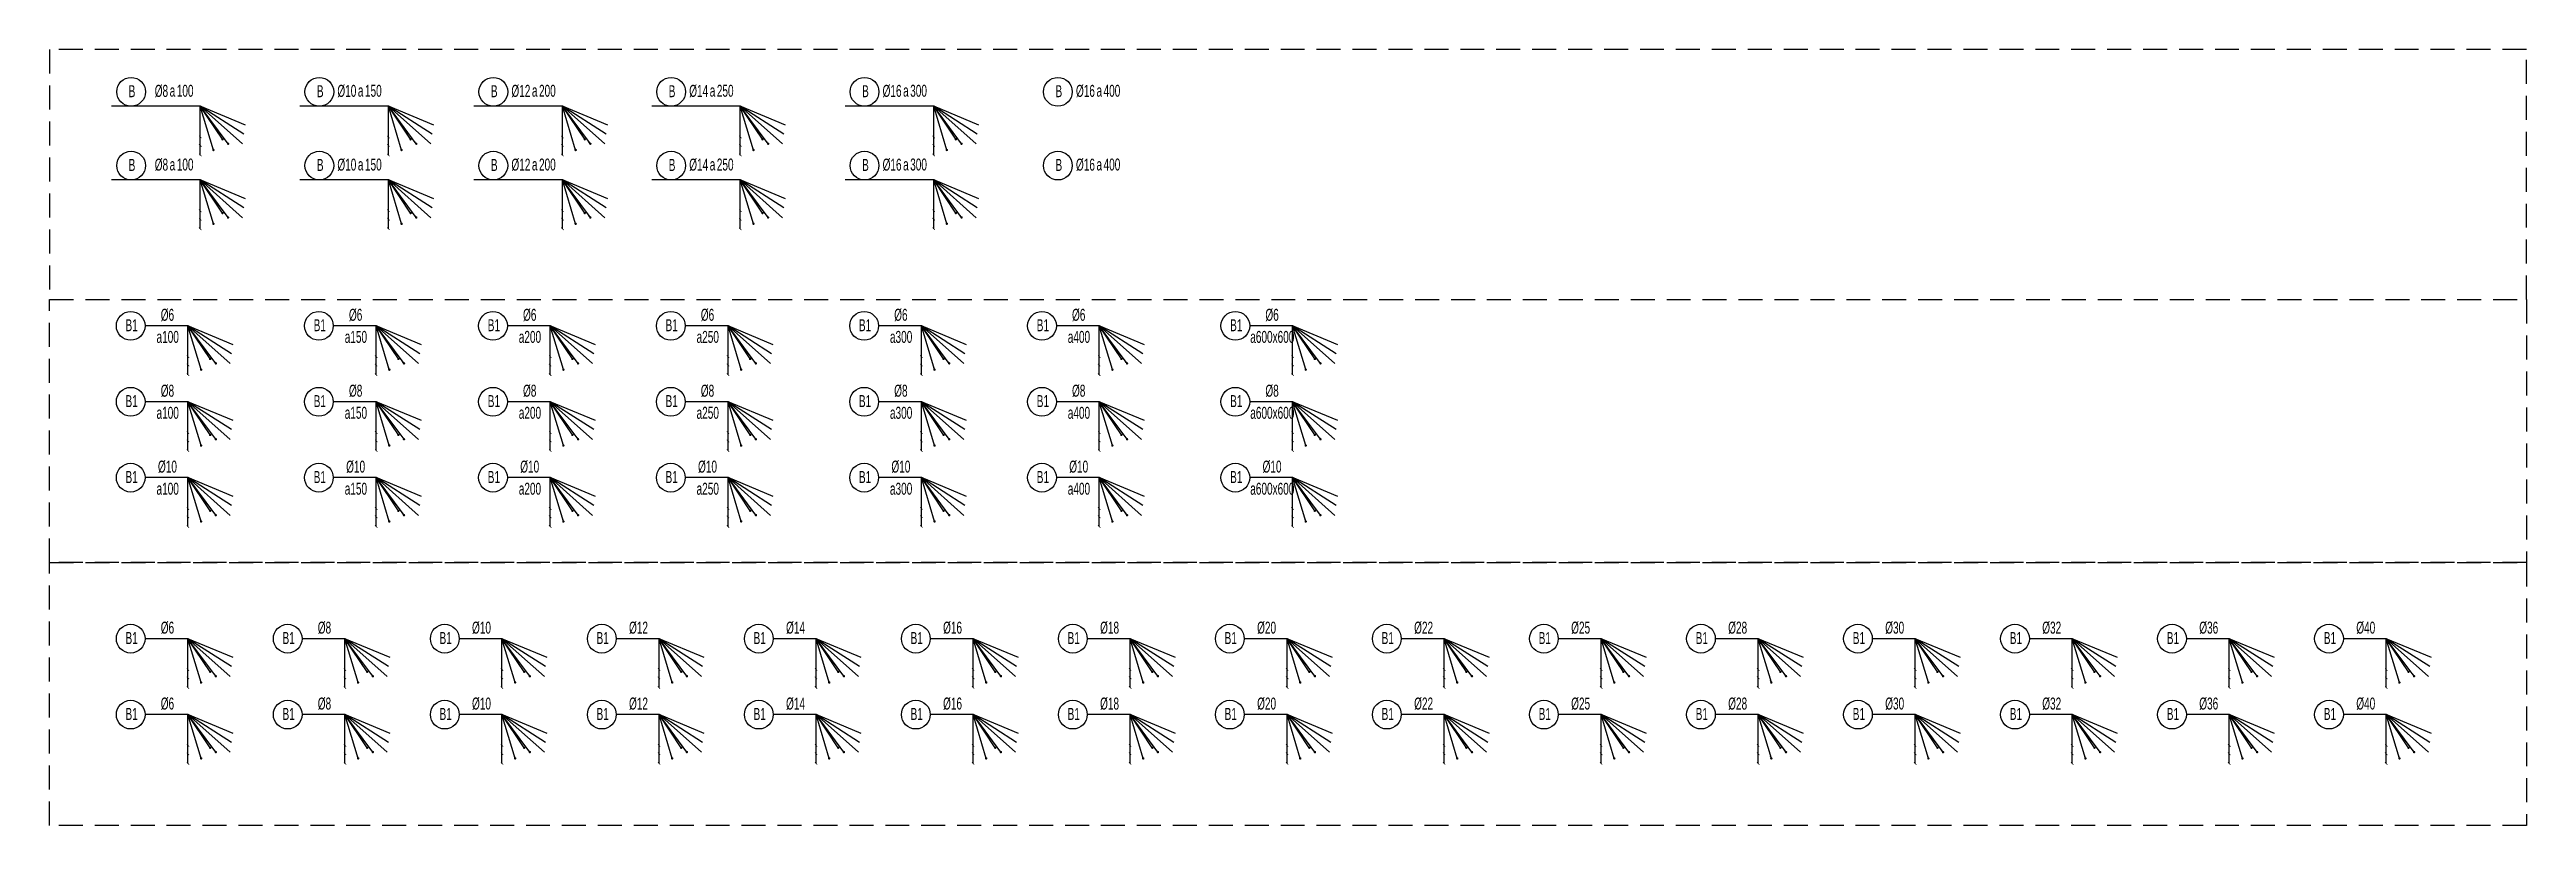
# Model space of a CAD drawing. Header units: millimetres. Extents: x -147841 to 368790, y -162721 to 84261.
# Drawn here: x -11486 to 14361, y -63644 to -55555 of the extents above; entities that cross this region are included whole.
import ezdxf
from ezdxf.enums import TextEntityAlignment as Align

# ---------------------------------------------------------------- set-up
doc = ezdxf.new("R2010")
doc.units = ezdxf.units.MM
doc.header["$LTSCALE"] = 1000
doc.header["$MEASUREMENT"] = 0
doc.linetypes.add('HIDDEN', pattern=[0.375, 0.25, -0.125])
doc.layers.get('0').update_dxf_attribs({"linetype": 'CONTINUOUS', "lineweight": 18})
for name, color, linetype in [('KC-Cotthep', 8, 'CONTINUOUS'), ('KC-Khuat', 9, 'HIDDEN'), ('KC-Text', 31, 'CONTINUOUS')]:
    doc.layers.add(name, color=color, linetype=linetype)
doc.styles.add('ARIAL', font='arial.ttf', dxfattribs={"width": 0.7})
doc.dimstyles.new('2.5-50', dxfattribs={"dimscale": 50, "dimtxt": 2.5, "dimasz": 1, "dimexe": 1, "dimexo": 2, "dimgap": 1, "dimtad": 1, "dimdec": 1, "dimdsep": 46, "dimtxsty": 'ARIAL', "dimblk": 'ARCHTICK', "dimcen": -1, "dimdle": 1, "dimclrd": 256, "dimclre": 256, "dimclrt": 3, "dimadec": 0, "dimazin": 2, "dimtfac": 0.1, "dimtdec": 1, "dimtmove": 0, "dimatfit": 1, "dimldrblk": 'ARCHTICK', "dimfxl": 1, "dimtvp": 0.833333, "dimtfill": 1, "dimtolj": 1, "dimtzin": 12, "dimarcsym": 0})

# ---------------------------------------------------------------- blocks, each defined once
blk = doc.blocks.new('att_thep_1')
blk.add_circle((0, 300), 300)
at = {"color": 31, "style": 'ARIAL', "width": 0.6}
blk.add_attdef('SH', text='', height=250, dxfattribs=at).set_placement((19, 189), align=Align.CENTER)
blk.add_attdef('DK', text='', height=250, dxfattribs=at).set_placement((773, 195), align=Align.RIGHT)
blk.add_attdef('KC', (953, 197), '', height=250, dxfattribs=at)
at = {"layer": 'KC-Text', "color": 31, "style": 'ARIAL', "width": 0.6}
blk.add_text('a', height=250, dxfattribs=at).set_placement((805, 199))
blk = doc.blocks.new('att_thep_2')
blk.add_circle((-300, 0), 300)
at = {"color": 31, "style": 'ARIAL', "width": 0.6}
blk.add_attdef('SH', text='', height=250, dxfattribs=at).set_placement((-281, -111), align=Align.CENTER)
at = {"color": 3, "style": 'ARIAL', "width": 0.6}
blk.add_attdef('DK', text='', height=250, dxfattribs=at).set_placement((467, 105), align=Align.CENTER)
at = {"color": 2, "style": 'ARIAL', "width": 0.6}
blk.add_attdef('KC', text='', height=250, dxfattribs=at).set_placement((472, -355), align=Align.CENTER)
blk = doc.blocks.new('_ARCHTICK')
at = {"color": 0, "linetype": 'ByBlock', "const_width": 0.3}
blk.add_lwpolyline([(-0.5, -0.5), (0.5, 0.5)], dxfattribs=at)

msp = doc.modelspace()

# ---------------------------------------------------------------- linework, layer by layer
at = {"layer": 'KC-Khuat'}
for points in [[(-11486.29, -58161.96), (14360.78, -58161.96), (14360.78, -55555.35), (-11486.29, -55555.35)], [(-11486.29, -58161.96), (14360.78, -58161.96), (14360.78, -60903.18), (-11486.29, -60903.18)], [(-11486.29, -60903.18), (14360.78, -60903.18), (14360.78, -63644.4), (-11486.29, -63644.4)]]:
    msp.add_lwpolyline(points, close=True, dxfattribs=at)

# ---------------------------------------------------------------- block references
at = {"layer": 'KC-Cotthep'}
ref = msp.add_blockref('att_thep_1', (-10635.18, -56145.79), dxfattribs=dict(at, xscale=0.5, yscale=0.5, zscale=0.5))
ref.add_attrib('SH', 'B', dxfattribs={"layer": '0', "color": 31, "height": 125, "style": 'ARIAL', "width": 0.6}).set_placement((-10625.67, -56051.53), align=Align.CENTER)
ref.add_attrib('KC', '100', (-10158.74, -56047.21), dxfattribs={"layer": '0', "color": 1, "height": 125, "style": 'ARIAL', "width": 0.6})
ref.add_attrib('DK', '%%C8', dxfattribs={"layer": '0', "color": 175, "height": 125, "style": 'ARIAL', "width": 0.6}).set_placement((-10248.9, -56048.35), align=Align.RIGHT)
ref = msp.add_blockref('att_thep_1', (-8671.24, -56145.79), dxfattribs=dict(at, xscale=0.5, yscale=0.5, zscale=0.5))
ref.add_attrib('SH', 'B', dxfattribs={"layer": '0', "color": 31, "height": 125, "style": 'ARIAL', "width": 0.6}).set_placement((-8661.73, -56051.53), align=Align.CENTER)
ref.add_attrib('KC', '150', (-8194.8, -56047.21), dxfattribs={"layer": '0', "color": 7, "height": 125, "style": 'ARIAL', "width": 0.6})
ref.add_attrib('DK', '%%C10', dxfattribs={"layer": '0', "color": 15, "height": 125, "style": 'ARIAL', "width": 0.6}).set_placement((-8284.96, -56048.35), align=Align.RIGHT)
ref = msp.add_blockref('att_thep_1', (-6855.03, -56145.79), dxfattribs=dict(at, xscale=0.5, yscale=0.5, zscale=0.5))
ref.add_attrib('SH', 'B', dxfattribs={"layer": '0', "color": 31, "height": 125, "style": 'ARIAL', "width": 0.6}).set_placement((-6845.52, -56051.53), align=Align.CENTER)
ref.add_attrib('KC', '200', (-6378.59, -56047.21), dxfattribs={"layer": '0', "color": 2, "height": 125, "style": 'ARIAL', "width": 0.6})
ref.add_attrib('DK', '%%C12', dxfattribs={"layer": '0', "color": 215, "height": 125, "style": 'ARIAL', "width": 0.6}).set_placement((-6468.76, -56048.35), align=Align.RIGHT)
ref = msp.add_blockref('att_thep_1', (-4999.53, -56145.79), dxfattribs=dict(at, xscale=0.5, yscale=0.5, zscale=0.5))
ref.add_attrib('SH', 'B', dxfattribs={"layer": '0', "color": 31, "height": 125, "style": 'ARIAL', "width": 0.6}).set_placement((-4990.02, -56051.53), align=Align.CENTER)
ref.add_attrib('KC', '250', (-4523.09, -56047.21), dxfattribs={"layer": '0', "color": 5, "height": 125, "style": 'ARIAL', "width": 0.6})
ref.add_attrib('DK', '%%C14', dxfattribs={"layer": '0', "color": 125, "height": 125, "style": 'ARIAL', "width": 0.6}).set_placement((-4613.26, -56048.35), align=Align.RIGHT)
ref = msp.add_blockref('att_thep_1', (-2981.67, -56145.79), dxfattribs=dict(at, xscale=0.5, yscale=0.5, zscale=0.5))
ref.add_attrib('SH', 'B', dxfattribs={"layer": '0', "color": 31, "height": 125, "style": 'ARIAL', "width": 0.6}).set_placement((-2972.16, -56051.53), align=Align.CENTER)
ref.add_attrib('KC', '300', (-2505.23, -56047.21), dxfattribs={"layer": '0', "color": 3, "height": 125, "style": 'ARIAL', "width": 0.6})
ref.add_attrib('DK', '%%C16', dxfattribs={"layer": '0', "color": 31, "height": 125, "style": 'ARIAL', "width": 0.6}).set_placement((-2595.4, -56048.35), align=Align.RIGHT)
ref = msp.add_blockref('att_thep_1', (-963.81, -56145.79), dxfattribs=dict(at, xscale=0.5, yscale=0.5, zscale=0.5))
ref.add_attrib('SH', 'B', dxfattribs={"layer": '0', "color": 31, "height": 125, "style": 'ARIAL', "width": 0.6}).set_placement((-954.31, -56051.53), align=Align.CENTER)
ref.add_attrib('KC', '400', (-487.38, -56047.21), dxfattribs={"layer": '0', "color": 4, "height": 125, "style": 'ARIAL', "width": 0.6})
ref.add_attrib('DK', '%%C16', dxfattribs={"layer": '0', "color": 31, "height": 125, "style": 'ARIAL', "width": 0.6}).set_placement((-577.54, -56048.35), align=Align.RIGHT)
ref = msp.add_blockref('att_thep_1', (-10635.18, -56914.89), dxfattribs=dict(at, xscale=0.5, yscale=0.5, zscale=0.5))
ref.add_attrib('SH', 'B', dxfattribs={"layer": '0', "color": 31, "height": 125, "style": 'ARIAL', "width": 0.6}).set_placement((-10625.67, -56820.63), align=Align.CENTER)
ref.add_attrib('KC', '100', (-10158.74, -56816.31), dxfattribs={"layer": '0', "color": 1, "height": 125, "style": 'ARIAL', "width": 0.6})
ref.add_attrib('DK', '%%C8', dxfattribs={"layer": '0', "color": 175, "height": 125, "style": 'ARIAL', "width": 0.6}).set_placement((-10248.9, -56817.45), align=Align.RIGHT)
ref = msp.add_blockref('att_thep_1', (-8671.24, -56914.89), dxfattribs=dict(at, xscale=0.5, yscale=0.5, zscale=0.5))
ref.add_attrib('SH', 'B', dxfattribs={"layer": '0', "color": 31, "height": 125, "style": 'ARIAL', "width": 0.6}).set_placement((-8661.73, -56820.63), align=Align.CENTER)
ref.add_attrib('KC', '150', (-8194.8, -56816.31), dxfattribs={"layer": '0', "color": 7, "height": 125, "style": 'ARIAL', "width": 0.6})
ref.add_attrib('DK', '%%C10', dxfattribs={"layer": '0', "color": 15, "height": 125, "style": 'ARIAL', "width": 0.6}).set_placement((-8284.96, -56817.45), align=Align.RIGHT)
ref = msp.add_blockref('att_thep_1', (-6855.03, -56914.89), dxfattribs=dict(at, xscale=0.5, yscale=0.5, zscale=0.5))
ref.add_attrib('SH', 'B', dxfattribs={"layer": '0', "color": 31, "height": 125, "style": 'ARIAL', "width": 0.6}).set_placement((-6845.52, -56820.63), align=Align.CENTER)
ref.add_attrib('KC', '200', (-6378.59, -56816.31), dxfattribs={"layer": '0', "color": 2, "height": 125, "style": 'ARIAL', "width": 0.6})
ref.add_attrib('DK', '%%C12', dxfattribs={"layer": '0', "color": 215, "height": 125, "style": 'ARIAL', "width": 0.6}).set_placement((-6468.76, -56817.45), align=Align.RIGHT)
ref = msp.add_blockref('att_thep_1', (-4999.53, -56914.89), dxfattribs=dict(at, xscale=0.5, yscale=0.5, zscale=0.5))
ref.add_attrib('SH', 'B', dxfattribs={"layer": '0', "color": 31, "height": 125, "style": 'ARIAL', "width": 0.6}).set_placement((-4990.02, -56820.63), align=Align.CENTER)
ref.add_attrib('KC', '250', (-4523.09, -56816.31), dxfattribs={"layer": '0', "color": 5, "height": 125, "style": 'ARIAL', "width": 0.6})
ref.add_attrib('DK', '%%C14', dxfattribs={"layer": '0', "color": 125, "height": 125, "style": 'ARIAL', "width": 0.6}).set_placement((-4613.26, -56817.45), align=Align.RIGHT)
ref = msp.add_blockref('att_thep_1', (-2981.67, -56914.89), dxfattribs=dict(at, xscale=0.5, yscale=0.5, zscale=0.5))
ref.add_attrib('SH', 'B', dxfattribs={"layer": '0', "color": 31, "height": 125, "style": 'ARIAL', "width": 0.6}).set_placement((-2972.16, -56820.63), align=Align.CENTER)
ref.add_attrib('KC', '300', (-2505.23, -56816.31), dxfattribs={"layer": '0', "color": 3, "height": 125, "style": 'ARIAL', "width": 0.6})
ref.add_attrib('DK', '%%C16', dxfattribs={"layer": '0', "color": 31, "height": 125, "style": 'ARIAL', "width": 0.6}).set_placement((-2595.4, -56817.45), align=Align.RIGHT)
ref = msp.add_blockref('att_thep_1', (-963.81, -56914.89), dxfattribs=dict(at, xscale=0.5, yscale=0.5, zscale=0.5))
ref.add_attrib('SH', 'B', dxfattribs={"layer": '0', "color": 31, "height": 125, "style": 'ARIAL', "width": 0.6}).set_placement((-954.31, -56820.63), align=Align.CENTER)
ref.add_attrib('KC', '400', (-487.38, -56816.31), dxfattribs={"layer": '0', "color": 4, "height": 125, "style": 'ARIAL', "width": 0.6})
ref.add_attrib('DK', '%%C16', dxfattribs={"layer": '0', "color": 31, "height": 125, "style": 'ARIAL', "width": 0.6}).set_placement((-577.54, -56817.45), align=Align.RIGHT)
ref = msp.add_blockref('att_thep_2', (-10489.24, -58435.82), dxfattribs=dict(at, xscale=0.5, yscale=0.5, zscale=0.5))
ref.add_attrib('KC', 'a100', dxfattribs={"layer": '0', "color": 1, "height": 125, "style": 'ARIAL', "width": 0.6}).set_placement((-10253.3, -58613.47), align=Align.CENTER)
ref.add_attrib('DK', '%%C6', dxfattribs={"layer": '0', "color": 3, "height": 125, "style": 'ARIAL', "width": 0.6}).set_placement((-10255.94, -58383.12), align=Align.CENTER)
ref.add_attrib('SH', 'B1', dxfattribs={"layer": '0', "color": 31, "height": 125, "style": 'ARIAL', "width": 0.6}).set_placement((-10629.73, -58491.56), align=Align.CENTER)
ref = msp.add_blockref('att_thep_2', (-8525.3, -58435.82), dxfattribs=dict(at, xscale=0.5, yscale=0.5, zscale=0.5))
ref.add_attrib('KC', 'a150', dxfattribs={"layer": '0', "color": 7, "height": 125, "style": 'ARIAL', "width": 0.6}).set_placement((-8289.36, -58613.47), align=Align.CENTER)
ref.add_attrib('DK', '%%C6', dxfattribs={"layer": '0', "color": 3, "height": 125, "style": 'ARIAL', "width": 0.6}).set_placement((-8292, -58383.12), align=Align.CENTER)
ref.add_attrib('SH', 'B1', dxfattribs={"layer": '0', "color": 31, "height": 125, "style": 'ARIAL', "width": 0.6}).set_placement((-8665.79, -58491.56), align=Align.CENTER)
at = {"layer": 'KC-Cotthep', "xscale": 0.5, "yscale": 0.5, "zscale": 0.5}
msp.add_blockref('att_thep_2', (-6709.09, -58435.82), dxfattribs=at).add_auto_attribs({'KC': 'a200', 'DK': '%%C6', 'SH': 'B1'})
at = {"layer": 'KC-Cotthep'}
ref = msp.add_blockref('att_thep_2', (-4853.59, -58435.82), dxfattribs=dict(at, xscale=0.5, yscale=0.5, zscale=0.5))
ref.add_attrib('KC', 'a250', dxfattribs={"layer": '0', "color": 5, "height": 125, "style": 'ARIAL', "width": 0.6}).set_placement((-4617.65, -58613.47), align=Align.CENTER)
ref.add_attrib('DK', '%%C6', dxfattribs={"layer": '0', "color": 3, "height": 125, "style": 'ARIAL', "width": 0.6}).set_placement((-4620.29, -58383.12), align=Align.CENTER)
ref.add_attrib('SH', 'B1', dxfattribs={"layer": '0', "color": 31, "height": 125, "style": 'ARIAL', "width": 0.6}).set_placement((-4994.08, -58491.56), align=Align.CENTER)
ref = msp.add_blockref('att_thep_2', (-2835.73, -58435.82), dxfattribs=dict(at, xscale=0.5, yscale=0.5, zscale=0.5))
ref.add_attrib('KC', 'a300', dxfattribs={"layer": '0', "color": 3, "height": 125, "style": 'ARIAL', "width": 0.6}).set_placement((-2599.8, -58613.47), align=Align.CENTER)
ref.add_attrib('DK', '%%C6', dxfattribs={"layer": '0', "color": 3, "height": 125, "style": 'ARIAL', "width": 0.6}).set_placement((-2602.43, -58383.12), align=Align.CENTER)
ref.add_attrib('SH', 'B1', dxfattribs={"layer": '0', "color": 31, "height": 125, "style": 'ARIAL', "width": 0.6}).set_placement((-2976.22, -58491.56), align=Align.CENTER)
ref = msp.add_blockref('att_thep_2', (-980.23, -58435.82), dxfattribs=dict(at, xscale=0.5, yscale=0.5, zscale=0.5))
ref.add_attrib('KC', 'a400', dxfattribs={"layer": '0', "color": 4, "height": 125, "style": 'ARIAL', "width": 0.6}).set_placement((-744.3, -58613.47), align=Align.CENTER)
ref.add_attrib('DK', '%%C6', dxfattribs={"layer": '0', "color": 3, "height": 125, "style": 'ARIAL', "width": 0.6}).set_placement((-746.93, -58383.12), align=Align.CENTER)
ref.add_attrib('SH', 'B1', dxfattribs={"layer": '0', "color": 31, "height": 125, "style": 'ARIAL', "width": 0.6}).set_placement((-1120.72, -58491.56), align=Align.CENTER)
ref = msp.add_blockref('att_thep_2', (1037.63, -58435.82), dxfattribs=dict(at, xscale=0.5, yscale=0.5, zscale=0.5))
ref.add_attrib('KC', 'a600x600', dxfattribs={"layer": '0', "color": 6, "height": 125, "style": 'ARIAL', "width": 0.6}).set_placement((1273.56, -58613.47), align=Align.CENTER)
ref.add_attrib('DK', '%%C6', dxfattribs={"layer": '0', "color": 3, "height": 125, "style": 'ARIAL', "width": 0.6}).set_placement((1270.92, -58383.12), align=Align.CENTER)
ref.add_attrib('SH', 'B1', dxfattribs={"layer": '0', "color": 31, "height": 125, "style": 'ARIAL', "width": 0.6}).set_placement((897.13, -58491.56), align=Align.CENTER)
ref = msp.add_blockref('att_thep_2', (-10489.24, -59227.24), dxfattribs=dict(at, xscale=0.5, yscale=0.5, zscale=0.5))
ref.add_attrib('KC', 'a100', dxfattribs={"layer": '0', "color": 1, "height": 125, "style": 'ARIAL', "width": 0.6}).set_placement((-10253.3, -59404.89), align=Align.CENTER)
ref.add_attrib('DK', '%%C8', dxfattribs={"layer": '0', "color": 175, "height": 125, "style": 'ARIAL', "width": 0.6}).set_placement((-10255.94, -59174.54), align=Align.CENTER)
ref.add_attrib('SH', 'B1', dxfattribs={"layer": '0', "color": 31, "height": 125, "style": 'ARIAL', "width": 0.6}).set_placement((-10629.73, -59282.98), align=Align.CENTER)
ref = msp.add_blockref('att_thep_2', (-8525.3, -59227.24), dxfattribs=dict(at, xscale=0.5, yscale=0.5, zscale=0.5))
ref.add_attrib('KC', 'a150', dxfattribs={"layer": '0', "color": 7, "height": 125, "style": 'ARIAL', "width": 0.6}).set_placement((-8289.36, -59404.89), align=Align.CENTER)
ref.add_attrib('DK', '%%C8', dxfattribs={"layer": '0', "color": 175, "height": 125, "style": 'ARIAL', "width": 0.6}).set_placement((-8292, -59174.54), align=Align.CENTER)
ref.add_attrib('SH', 'B1', dxfattribs={"layer": '0', "color": 31, "height": 125, "style": 'ARIAL', "width": 0.6}).set_placement((-8665.79, -59282.98), align=Align.CENTER)
ref = msp.add_blockref('att_thep_2', (-6709.09, -59227.24), dxfattribs=dict(at, xscale=0.5, yscale=0.5, zscale=0.5))
ref.add_attrib('KC', 'a200', dxfattribs={"layer": '0', "color": 2, "height": 125, "style": 'ARIAL', "width": 0.6}).set_placement((-6473.16, -59404.89), align=Align.CENTER)
ref.add_attrib('DK', '%%C8', dxfattribs={"layer": '0', "color": 175, "height": 125, "style": 'ARIAL', "width": 0.6}).set_placement((-6475.79, -59174.54), align=Align.CENTER)
ref.add_attrib('SH', 'B1', dxfattribs={"layer": '0', "color": 31, "height": 125, "style": 'ARIAL', "width": 0.6}).set_placement((-6849.58, -59282.98), align=Align.CENTER)
ref = msp.add_blockref('att_thep_2', (-4853.59, -59227.24), dxfattribs=dict(at, xscale=0.5, yscale=0.5, zscale=0.5))
ref.add_attrib('KC', 'a250', dxfattribs={"layer": '0', "color": 5, "height": 125, "style": 'ARIAL', "width": 0.6}).set_placement((-4617.65, -59404.89), align=Align.CENTER)
ref.add_attrib('DK', '%%C8', dxfattribs={"layer": '0', "color": 175, "height": 125, "style": 'ARIAL', "width": 0.6}).set_placement((-4620.29, -59174.54), align=Align.CENTER)
ref.add_attrib('SH', 'B1', dxfattribs={"layer": '0', "color": 31, "height": 125, "style": 'ARIAL', "width": 0.6}).set_placement((-4994.08, -59282.98), align=Align.CENTER)
ref = msp.add_blockref('att_thep_2', (-2835.73, -59227.24), dxfattribs=dict(at, xscale=0.5, yscale=0.5, zscale=0.5))
ref.add_attrib('KC', 'a300', dxfattribs={"layer": '0', "color": 3, "height": 125, "style": 'ARIAL', "width": 0.6}).set_placement((-2599.8, -59404.89), align=Align.CENTER)
ref.add_attrib('DK', '%%C8', dxfattribs={"layer": '0', "color": 175, "height": 125, "style": 'ARIAL', "width": 0.6}).set_placement((-2602.43, -59174.54), align=Align.CENTER)
ref.add_attrib('SH', 'B1', dxfattribs={"layer": '0', "color": 31, "height": 125, "style": 'ARIAL', "width": 0.6}).set_placement((-2976.22, -59282.98), align=Align.CENTER)
ref = msp.add_blockref('att_thep_2', (-980.23, -59227.24), dxfattribs=dict(at, xscale=0.5, yscale=0.5, zscale=0.5))
ref.add_attrib('KC', 'a400', dxfattribs={"layer": '0', "color": 4, "height": 125, "style": 'ARIAL', "width": 0.6}).set_placement((-744.3, -59404.89), align=Align.CENTER)
ref.add_attrib('DK', '%%C8', dxfattribs={"layer": '0', "color": 175, "height": 125, "style": 'ARIAL', "width": 0.6}).set_placement((-746.93, -59174.54), align=Align.CENTER)
ref.add_attrib('SH', 'B1', dxfattribs={"layer": '0', "color": 31, "height": 125, "style": 'ARIAL', "width": 0.6}).set_placement((-1120.72, -59282.98), align=Align.CENTER)
ref = msp.add_blockref('att_thep_2', (1037.63, -59227.24), dxfattribs=dict(at, xscale=0.5, yscale=0.5, zscale=0.5))
ref.add_attrib('KC', 'a600x600', dxfattribs={"layer": '0', "color": 6, "height": 125, "style": 'ARIAL', "width": 0.6}).set_placement((1273.56, -59404.89), align=Align.CENTER)
ref.add_attrib('DK', '%%C8', dxfattribs={"layer": '0', "color": 175, "height": 125, "style": 'ARIAL', "width": 0.6}).set_placement((1270.92, -59174.54), align=Align.CENTER)
ref.add_attrib('SH', 'B1', dxfattribs={"layer": '0', "color": 31, "height": 125, "style": 'ARIAL', "width": 0.6}).set_placement((897.13, -59282.98), align=Align.CENTER)
ref = msp.add_blockref('att_thep_2', (-10489.24, -60018.66), dxfattribs=dict(at, xscale=0.5, yscale=0.5, zscale=0.5))
ref.add_attrib('KC', 'a100', dxfattribs={"layer": '0', "color": 1, "height": 125, "style": 'ARIAL', "width": 0.6}).set_placement((-10253.3, -60196.31), align=Align.CENTER)
ref.add_attrib('DK', '%%C10', dxfattribs={"layer": '0', "color": 15, "height": 125, "style": 'ARIAL', "width": 0.6}).set_placement((-10255.94, -59965.96), align=Align.CENTER)
ref.add_attrib('SH', 'B1', dxfattribs={"layer": '0', "color": 31, "height": 125, "style": 'ARIAL', "width": 0.6}).set_placement((-10629.73, -60074.4), align=Align.CENTER)
ref = msp.add_blockref('att_thep_2', (-8525.3, -60018.66), dxfattribs=dict(at, xscale=0.5, yscale=0.5, zscale=0.5))
ref.add_attrib('KC', 'a150', dxfattribs={"layer": '0', "color": 7, "height": 125, "style": 'ARIAL', "width": 0.6}).set_placement((-8289.36, -60196.31), align=Align.CENTER)
ref.add_attrib('DK', '%%C10', dxfattribs={"layer": '0', "color": 15, "height": 125, "style": 'ARIAL', "width": 0.6}).set_placement((-8292, -59965.96), align=Align.CENTER)
ref.add_attrib('SH', 'B1', dxfattribs={"layer": '0', "color": 31, "height": 125, "style": 'ARIAL', "width": 0.6}).set_placement((-8665.79, -60074.4), align=Align.CENTER)
ref = msp.add_blockref('att_thep_2', (-6709.09, -60018.66), dxfattribs=dict(at, xscale=0.5, yscale=0.5, zscale=0.5))
ref.add_attrib('KC', 'a200', dxfattribs={"layer": '0', "color": 2, "height": 125, "style": 'ARIAL', "width": 0.6}).set_placement((-6473.16, -60196.31), align=Align.CENTER)
ref.add_attrib('DK', '%%C10', dxfattribs={"layer": '0', "color": 15, "height": 125, "style": 'ARIAL', "width": 0.6}).set_placement((-6475.79, -59965.96), align=Align.CENTER)
ref.add_attrib('SH', 'B1', dxfattribs={"layer": '0', "color": 31, "height": 125, "style": 'ARIAL', "width": 0.6}).set_placement((-6849.58, -60074.4), align=Align.CENTER)
ref = msp.add_blockref('att_thep_2', (-4853.59, -60018.66), dxfattribs=dict(at, xscale=0.5, yscale=0.5, zscale=0.5))
ref.add_attrib('KC', 'a250', dxfattribs={"layer": '0', "color": 5, "height": 125, "style": 'ARIAL', "width": 0.6}).set_placement((-4617.65, -60196.31), align=Align.CENTER)
ref.add_attrib('DK', '%%C10', dxfattribs={"layer": '0', "color": 15, "height": 125, "style": 'ARIAL', "width": 0.6}).set_placement((-4620.29, -59965.96), align=Align.CENTER)
ref.add_attrib('SH', 'B1', dxfattribs={"layer": '0', "color": 31, "height": 125, "style": 'ARIAL', "width": 0.6}).set_placement((-4994.08, -60074.4), align=Align.CENTER)
ref = msp.add_blockref('att_thep_2', (-2835.73, -60018.66), dxfattribs=dict(at, xscale=0.5, yscale=0.5, zscale=0.5))
ref.add_attrib('KC', 'a300', dxfattribs={"layer": '0', "color": 3, "height": 125, "style": 'ARIAL', "width": 0.6}).set_placement((-2599.8, -60196.31), align=Align.CENTER)
ref.add_attrib('DK', '%%C10', dxfattribs={"layer": '0', "color": 15, "height": 125, "style": 'ARIAL', "width": 0.6}).set_placement((-2602.43, -59965.96), align=Align.CENTER)
ref.add_attrib('SH', 'B1', dxfattribs={"layer": '0', "color": 31, "height": 125, "style": 'ARIAL', "width": 0.6}).set_placement((-2976.22, -60074.4), align=Align.CENTER)
ref = msp.add_blockref('att_thep_2', (-980.23, -60018.66), dxfattribs=dict(at, xscale=0.5, yscale=0.5, zscale=0.5))
ref.add_attrib('KC', 'a400', dxfattribs={"layer": '0', "color": 4, "height": 125, "style": 'ARIAL', "width": 0.6}).set_placement((-744.3, -60196.31), align=Align.CENTER)
ref.add_attrib('DK', '%%C10', dxfattribs={"layer": '0', "color": 15, "height": 125, "style": 'ARIAL', "width": 0.6}).set_placement((-746.93, -59965.96), align=Align.CENTER)
ref.add_attrib('SH', 'B1', dxfattribs={"layer": '0', "color": 31, "height": 125, "style": 'ARIAL', "width": 0.6}).set_placement((-1120.72, -60074.4), align=Align.CENTER)
ref = msp.add_blockref('att_thep_2', (1037.63, -60018.66), dxfattribs=dict(at, xscale=0.5, yscale=0.5, zscale=0.5))
ref.add_attrib('KC', 'a600x600', dxfattribs={"layer": '0', "color": 6, "height": 125, "style": 'ARIAL', "width": 0.6}).set_placement((1273.56, -60196.31), align=Align.CENTER)
ref.add_attrib('DK', '%%C10', dxfattribs={"layer": '0', "color": 15, "height": 125, "style": 'ARIAL', "width": 0.6}).set_placement((1270.92, -59965.96), align=Align.CENTER)
ref.add_attrib('SH', 'B1', dxfattribs={"layer": '0', "color": 31, "height": 125, "style": 'ARIAL', "width": 0.6}).set_placement((897.13, -60074.4), align=Align.CENTER)
ref = msp.add_blockref('att_thep_2', (-10489.24, -61697.52), dxfattribs=dict(at, xscale=0.5, yscale=0.5, zscale=0.5))
ref.add_attrib('DK', '%%C6', dxfattribs={"layer": '0', "color": 3, "height": 125, "style": 'ARIAL', "width": 0.6}).set_placement((-10255.94, -61644.82), align=Align.CENTER)
ref.add_attrib('SH', 'B1', dxfattribs={"layer": '0', "color": 31, "height": 125, "style": 'ARIAL', "width": 0.6}).set_placement((-10629.73, -61753.26), align=Align.CENTER)
ref = msp.add_blockref('att_thep_2', (-8850.69, -61697.52), dxfattribs=dict(at, xscale=0.5, yscale=0.5, zscale=0.5))
ref.add_attrib('DK', '%%C8', dxfattribs={"layer": '0', "color": 175, "height": 125, "style": 'ARIAL', "width": 0.6}).set_placement((-8617.39, -61644.82), align=Align.CENTER)
ref.add_attrib('SH', 'B1', dxfattribs={"layer": '0', "color": 31, "height": 125, "style": 'ARIAL', "width": 0.6}).set_placement((-8991.18, -61753.26), align=Align.CENTER)
ref = msp.add_blockref('att_thep_2', (-7212.14, -61697.52), dxfattribs=dict(at, xscale=0.5, yscale=0.5, zscale=0.5))
ref.add_attrib('DK', '%%C10', dxfattribs={"layer": '0', "color": 15, "height": 125, "style": 'ARIAL', "width": 0.6}).set_placement((-6978.84, -61644.82), align=Align.CENTER)
ref.add_attrib('SH', 'B1', dxfattribs={"layer": '0', "color": 31, "height": 125, "style": 'ARIAL', "width": 0.6}).set_placement((-7352.63, -61753.26), align=Align.CENTER)
ref = msp.add_blockref('att_thep_2', (-5573.58, -61697.52), dxfattribs=dict(at, xscale=0.5, yscale=0.5, zscale=0.5))
ref.add_attrib('DK', '%%C12', dxfattribs={"layer": '0', "color": 215, "height": 125, "style": 'ARIAL', "width": 0.6}).set_placement((-5340.29, -61644.82), align=Align.CENTER)
ref.add_attrib('SH', 'B1', dxfattribs={"layer": '0', "color": 31, "height": 125, "style": 'ARIAL', "width": 0.6}).set_placement((-5714.08, -61753.26), align=Align.CENTER)
ref = msp.add_blockref('att_thep_2', (-3935.03, -61697.52), dxfattribs=dict(at, xscale=0.5, yscale=0.5, zscale=0.5))
ref.add_attrib('DK', '%%C14', dxfattribs={"layer": '0', "color": 125, "height": 125, "style": 'ARIAL', "width": 0.6}).set_placement((-3701.73, -61644.82), align=Align.CENTER)
ref.add_attrib('SH', 'B1', dxfattribs={"layer": '0', "color": 31, "height": 125, "style": 'ARIAL', "width": 0.6}).set_placement((-4075.52, -61753.26), align=Align.CENTER)
ref = msp.add_blockref('att_thep_2', (-2296.48, -61697.52), dxfattribs=dict(at, xscale=0.5, yscale=0.5, zscale=0.5))
ref.add_attrib('DK', '%%C16', dxfattribs={"layer": '0', "color": 6, "height": 125, "style": 'ARIAL', "width": 0.6}).set_placement((-2063.18, -61644.82), align=Align.CENTER)
ref.add_attrib('SH', 'B1', dxfattribs={"layer": '0', "color": 31, "height": 125, "style": 'ARIAL', "width": 0.6}).set_placement((-2436.97, -61753.26), align=Align.CENTER)
ref = msp.add_blockref('att_thep_2', (-657.93, -61697.52), dxfattribs=dict(at, xscale=0.5, yscale=0.5, zscale=0.5))
ref.add_attrib('DK', '%%C18', dxfattribs={"layer": '0', "color": 4, "height": 125, "style": 'ARIAL', "width": 0.6}).set_placement((-424.63, -61644.82), align=Align.CENTER)
ref.add_attrib('SH', 'B1', dxfattribs={"layer": '0', "color": 31, "height": 125, "style": 'ARIAL', "width": 0.6}).set_placement((-798.42, -61753.26), align=Align.CENTER)
ref = msp.add_blockref('att_thep_2', (980.62, -61697.52), dxfattribs=dict(at, xscale=0.5, yscale=0.5, zscale=0.5))
ref.add_attrib('DK', '%%C20', dxfattribs={"layer": '0', "color": 1, "height": 125, "style": 'ARIAL', "width": 0.6}).set_placement((1213.92, -61644.82), align=Align.CENTER)
ref.add_attrib('SH', 'B1', dxfattribs={"layer": '0', "color": 31, "height": 125, "style": 'ARIAL', "width": 0.6}).set_placement((840.13, -61753.26), align=Align.CENTER)
ref = msp.add_blockref('att_thep_2', (2619.17, -61697.52), dxfattribs=dict(at, xscale=0.5, yscale=0.5, zscale=0.5))
ref.add_attrib('DK', '%%C22', dxfattribs={"layer": '0', "color": 2, "height": 125, "style": 'ARIAL', "width": 0.6}).set_placement((2852.47, -61644.82), align=Align.CENTER)
ref.add_attrib('SH', 'B1', dxfattribs={"layer": '0', "color": 31, "height": 125, "style": 'ARIAL', "width": 0.6}).set_placement((2478.68, -61753.26), align=Align.CENTER)
ref = msp.add_blockref('att_thep_2', (4257.73, -61697.52), dxfattribs=dict(at, xscale=0.5, yscale=0.5, zscale=0.5))
ref.add_attrib('DK', '%%C25', dxfattribs={"layer": '0', "color": 5, "height": 125, "style": 'ARIAL', "width": 0.6}).set_placement((4491.02, -61644.82), align=Align.CENTER)
ref.add_attrib('SH', 'B1', dxfattribs={"layer": '0', "color": 31, "height": 125, "style": 'ARIAL', "width": 0.6}).set_placement((4117.23, -61753.26), align=Align.CENTER)
ref = msp.add_blockref('att_thep_2', (5896.28, -61697.52), dxfattribs=dict(at, xscale=0.5, yscale=0.5, zscale=0.5))
ref.add_attrib('DK', '%%C28', dxfattribs={"layer": '0', "color": 7, "height": 125, "style": 'ARIAL', "width": 0.6}).set_placement((6129.58, -61644.82), align=Align.CENTER)
ref.add_attrib('SH', 'B1', dxfattribs={"layer": '0', "color": 31, "height": 125, "style": 'ARIAL', "width": 0.6}).set_placement((5755.79, -61753.26), align=Align.CENTER)
ref = msp.add_blockref('att_thep_2', (7534.83, -61697.52), dxfattribs=dict(at, xscale=0.5, yscale=0.5, zscale=0.5))
ref.add_attrib('DK', '%%C30', dxfattribs={"layer": '0', "color": 152, "height": 125, "style": 'ARIAL', "width": 0.6}).set_placement((7768.13, -61644.82), align=Align.CENTER)
ref.add_attrib('SH', 'B1', dxfattribs={"layer": '0', "color": 31, "height": 125, "style": 'ARIAL', "width": 0.6}).set_placement((7394.34, -61753.26), align=Align.CENTER)
ref = msp.add_blockref('att_thep_2', (9173.38, -61697.52), dxfattribs=dict(at, xscale=0.5, yscale=0.5, zscale=0.5))
ref.add_attrib('DK', '%%C32', dxfattribs={"layer": '0', "color": 66, "height": 125, "style": 'ARIAL', "width": 0.6}).set_placement((9406.68, -61644.82), align=Align.CENTER)
ref.add_attrib('SH', 'B1', dxfattribs={"layer": '0', "color": 31, "height": 125, "style": 'ARIAL', "width": 0.6}).set_placement((9032.89, -61753.26), align=Align.CENTER)
ref = msp.add_blockref('att_thep_2', (10811.93, -61697.52), dxfattribs=dict(at, xscale=0.5, yscale=0.5, zscale=0.5))
ref.add_attrib('DK', '%%C36', dxfattribs={"layer": '0', "color": 213, "height": 125, "style": 'ARIAL', "width": 0.6}).set_placement((11045.23, -61644.82), align=Align.CENTER)
ref.add_attrib('SH', 'B1', dxfattribs={"layer": '0', "color": 31, "height": 125, "style": 'ARIAL', "width": 0.6}).set_placement((10671.44, -61753.26), align=Align.CENTER)
ref = msp.add_blockref('att_thep_2', (12450.48, -61697.52), dxfattribs=dict(at, xscale=0.5, yscale=0.5, zscale=0.5))
ref.add_attrib('DK', '%%C40', dxfattribs={"layer": '0', "color": 154, "height": 125, "style": 'ARIAL', "width": 0.6}).set_placement((12683.78, -61644.82), align=Align.CENTER)
ref.add_attrib('SH', 'B1', dxfattribs={"layer": '0', "color": 31, "height": 125, "style": 'ARIAL', "width": 0.6}).set_placement((12309.99, -61753.26), align=Align.CENTER)
ref = msp.add_blockref('att_thep_2', (-10489.24, -62488.95), dxfattribs=dict(at, xscale=0.5, yscale=0.5, zscale=0.5))
ref.add_attrib('DK', '%%C6', dxfattribs={"layer": '0', "color": 3, "height": 125, "style": 'ARIAL', "width": 0.6}).set_placement((-10255.94, -62436.24), align=Align.CENTER)
ref.add_attrib('SH', 'B1', dxfattribs={"layer": '0', "color": 31, "height": 125, "style": 'ARIAL', "width": 0.6}).set_placement((-10629.73, -62544.68), align=Align.CENTER)
ref = msp.add_blockref('att_thep_2', (-8850.69, -62488.95), dxfattribs=dict(at, xscale=0.5, yscale=0.5, zscale=0.5))
ref.add_attrib('DK', '%%C8', dxfattribs={"layer": '0', "color": 175, "height": 125, "style": 'ARIAL', "width": 0.6}).set_placement((-8617.39, -62436.24), align=Align.CENTER)
ref.add_attrib('SH', 'B1', dxfattribs={"layer": '0', "color": 31, "height": 125, "style": 'ARIAL', "width": 0.6}).set_placement((-8991.18, -62544.68), align=Align.CENTER)
ref = msp.add_blockref('att_thep_2', (-7212.14, -62488.95), dxfattribs=dict(at, xscale=0.5, yscale=0.5, zscale=0.5))
ref.add_attrib('DK', '%%C10', dxfattribs={"layer": '0', "color": 15, "height": 125, "style": 'ARIAL', "width": 0.6}).set_placement((-6978.84, -62436.24), align=Align.CENTER)
ref.add_attrib('SH', 'B1', dxfattribs={"layer": '0', "color": 31, "height": 125, "style": 'ARIAL', "width": 0.6}).set_placement((-7352.63, -62544.68), align=Align.CENTER)
ref = msp.add_blockref('att_thep_2', (-5573.58, -62488.95), dxfattribs=dict(at, xscale=0.5, yscale=0.5, zscale=0.5))
ref.add_attrib('DK', '%%C12', dxfattribs={"layer": '0', "color": 215, "height": 125, "style": 'ARIAL', "width": 0.6}).set_placement((-5340.29, -62436.24), align=Align.CENTER)
ref.add_attrib('SH', 'B1', dxfattribs={"layer": '0', "color": 31, "height": 125, "style": 'ARIAL', "width": 0.6}).set_placement((-5714.08, -62544.68), align=Align.CENTER)
ref = msp.add_blockref('att_thep_2', (-3935.03, -62488.95), dxfattribs=dict(at, xscale=0.5, yscale=0.5, zscale=0.5))
ref.add_attrib('DK', '%%C14', dxfattribs={"layer": '0', "color": 125, "height": 125, "style": 'ARIAL', "width": 0.6}).set_placement((-3701.73, -62436.24), align=Align.CENTER)
ref.add_attrib('SH', 'B1', dxfattribs={"layer": '0', "color": 31, "height": 125, "style": 'ARIAL', "width": 0.6}).set_placement((-4075.52, -62544.68), align=Align.CENTER)
ref = msp.add_blockref('att_thep_2', (-2296.48, -62488.95), dxfattribs=dict(at, xscale=0.5, yscale=0.5, zscale=0.5))
ref.add_attrib('DK', '%%C16', dxfattribs={"layer": '0', "color": 6, "height": 125, "style": 'ARIAL', "width": 0.6}).set_placement((-2063.18, -62436.24), align=Align.CENTER)
ref.add_attrib('SH', 'B1', dxfattribs={"layer": '0', "color": 31, "height": 125, "style": 'ARIAL', "width": 0.6}).set_placement((-2436.97, -62544.68), align=Align.CENTER)
ref = msp.add_blockref('att_thep_2', (-657.93, -62488.95), dxfattribs=dict(at, xscale=0.5, yscale=0.5, zscale=0.5))
ref.add_attrib('DK', '%%C18', dxfattribs={"layer": '0', "color": 4, "height": 125, "style": 'ARIAL', "width": 0.6}).set_placement((-424.63, -62436.24), align=Align.CENTER)
ref.add_attrib('SH', 'B1', dxfattribs={"layer": '0', "color": 31, "height": 125, "style": 'ARIAL', "width": 0.6}).set_placement((-798.42, -62544.68), align=Align.CENTER)
ref = msp.add_blockref('att_thep_2', (980.62, -62488.95), dxfattribs=dict(at, xscale=0.5, yscale=0.5, zscale=0.5))
ref.add_attrib('DK', '%%C20', dxfattribs={"layer": '0', "color": 1, "height": 125, "style": 'ARIAL', "width": 0.6}).set_placement((1213.92, -62436.24), align=Align.CENTER)
ref.add_attrib('SH', 'B1', dxfattribs={"layer": '0', "color": 31, "height": 125, "style": 'ARIAL', "width": 0.6}).set_placement((840.13, -62544.68), align=Align.CENTER)
ref = msp.add_blockref('att_thep_2', (2619.17, -62488.95), dxfattribs=dict(at, xscale=0.5, yscale=0.5, zscale=0.5))
ref.add_attrib('DK', '%%C22', dxfattribs={"layer": '0', "color": 2, "height": 125, "style": 'ARIAL', "width": 0.6}).set_placement((2852.47, -62436.24), align=Align.CENTER)
ref.add_attrib('SH', 'B1', dxfattribs={"layer": '0', "color": 31, "height": 125, "style": 'ARIAL', "width": 0.6}).set_placement((2478.68, -62544.68), align=Align.CENTER)
ref = msp.add_blockref('att_thep_2', (4257.73, -62488.95), dxfattribs=dict(at, xscale=0.5, yscale=0.5, zscale=0.5))
ref.add_attrib('DK', '%%C25', dxfattribs={"layer": '0', "color": 5, "height": 125, "style": 'ARIAL', "width": 0.6}).set_placement((4491.02, -62436.24), align=Align.CENTER)
ref.add_attrib('SH', 'B1', dxfattribs={"layer": '0', "color": 31, "height": 125, "style": 'ARIAL', "width": 0.6}).set_placement((4117.23, -62544.68), align=Align.CENTER)
ref = msp.add_blockref('att_thep_2', (5896.28, -62488.95), dxfattribs=dict(at, xscale=0.5, yscale=0.5, zscale=0.5))
ref.add_attrib('DK', '%%C28', dxfattribs={"layer": '0', "color": 7, "height": 125, "style": 'ARIAL', "width": 0.6}).set_placement((6129.58, -62436.24), align=Align.CENTER)
ref.add_attrib('SH', 'B1', dxfattribs={"layer": '0', "color": 31, "height": 125, "style": 'ARIAL', "width": 0.6}).set_placement((5755.79, -62544.68), align=Align.CENTER)
ref = msp.add_blockref('att_thep_2', (7534.83, -62488.95), dxfattribs=dict(at, xscale=0.5, yscale=0.5, zscale=0.5))
ref.add_attrib('DK', '%%C30', dxfattribs={"layer": '0', "color": 152, "height": 125, "style": 'ARIAL', "width": 0.6}).set_placement((7768.13, -62436.24), align=Align.CENTER)
ref.add_attrib('SH', 'B1', dxfattribs={"layer": '0', "color": 31, "height": 125, "style": 'ARIAL', "width": 0.6}).set_placement((7394.34, -62544.68), align=Align.CENTER)
ref = msp.add_blockref('att_thep_2', (9173.38, -62488.95), dxfattribs=dict(at, xscale=0.5, yscale=0.5, zscale=0.5))
ref.add_attrib('DK', '%%C32', dxfattribs={"layer": '0', "color": 66, "height": 125, "style": 'ARIAL', "width": 0.6}).set_placement((9406.68, -62436.24), align=Align.CENTER)
ref.add_attrib('SH', 'B1', dxfattribs={"layer": '0', "color": 31, "height": 125, "style": 'ARIAL', "width": 0.6}).set_placement((9032.89, -62544.68), align=Align.CENTER)
ref = msp.add_blockref('att_thep_2', (10811.93, -62488.95), dxfattribs=dict(at, xscale=0.5, yscale=0.5, zscale=0.5))
ref.add_attrib('DK', '%%C36', dxfattribs={"layer": '0', "color": 213, "height": 125, "style": 'ARIAL', "width": 0.6}).set_placement((11045.23, -62436.24), align=Align.CENTER)
ref.add_attrib('SH', 'B1', dxfattribs={"layer": '0', "color": 31, "height": 125, "style": 'ARIAL', "width": 0.6}).set_placement((10671.44, -62544.68), align=Align.CENTER)
ref = msp.add_blockref('att_thep_2', (12450.48, -62488.95), dxfattribs=dict(at, xscale=0.5, yscale=0.5, zscale=0.5))
ref.add_attrib('DK', '%%C40', dxfattribs={"layer": '0', "color": 154, "height": 125, "style": 'ARIAL', "width": 0.6}).set_placement((12683.78, -62436.24), align=Align.CENTER)
ref.add_attrib('SH', 'B1', dxfattribs={"layer": '0', "color": 31, "height": 125, "style": 'ARIAL', "width": 0.6}).set_placement((12309.99, -62544.68), align=Align.CENTER)

# ---------------------------------------------------------------- leaders
at = {"layer": 'KC-Cotthep', "linetype": 'ByBlock'}
for points, override in [([(-9682.01, -56490.96), (-9913.76, -56145.79), (-10838.57, -56145.79)], {"dimasz": 0.5, "dimldrblk": 'DOT'}), ([(-9776.34, -56602.46), (-9913.76, -56145.79), (-10838.57, -56145.79)], {"dimasz": 0.5, "dimldrblk": 'DOT'}), ([(-9623.14, -56536.85), (-9913.76, -56145.79), (-10838.57, -56145.79)], {"dimasz": 0.5, "dimldrblk": 'DOT'}), ([(-9441.26, -56342.32), (-9913.76, -56145.79), (-10838.57, -56145.79)], {"dimasz": 0.5, "dimldrblk": 'None'}), ([(-9458.77, -56436.36), (-9913.76, -56145.79), (-10838.57, -56145.79)], {"dimasz": 0.5, "dimldrblk": 'None'}), ([(-9471.9, -56539.14), (-9913.76, -56145.79), (-10838.57, -56145.79)], {"dimasz": 0.5, "dimldrblk": 'None'}), ([(-9913.76, -56655.04), (-9913.76, -56145.79), (-10838.57, -56145.79)], {"dimasz": 0.5}), ([(-9913.76, -56554.45), (-9913.76, -56145.79), (-10838.57, -56145.79)], {"dimasz": 0.5}), ([(-9913.76, -56466.97), (-9913.76, -56145.79), (-10838.57, -56145.79)], {"dimasz": 0.5}), ([(-7718.07, -56490.96), (-7949.82, -56145.79), (-8874.63, -56145.79)], {"dimasz": 0.5, "dimldrblk": 'DOT'}), ([(-7812.4, -56602.46), (-7949.82, -56145.79), (-8874.63, -56145.79)], {"dimasz": 0.5, "dimldrblk": 'DOT'}), ([(-7659.2, -56536.85), (-7949.82, -56145.79), (-8874.63, -56145.79)], {"dimasz": 0.5, "dimldrblk": 'DOT'}), ([(-7477.32, -56342.32), (-7949.82, -56145.79), (-8874.63, -56145.79)], {"dimasz": 0.5, "dimldrblk": 'None'}), ([(-7494.83, -56436.36), (-7949.82, -56145.79), (-8874.63, -56145.79)], {"dimasz": 0.5, "dimldrblk": 'None'}), ([(-7507.96, -56539.14), (-7949.82, -56145.79), (-8874.63, -56145.79)], {"dimasz": 0.5, "dimldrblk": 'None'}), ([(-7949.82, -56655.04), (-7949.82, -56145.79), (-8874.63, -56145.79)], {"dimasz": 0.5}), ([(-7949.82, -56554.45), (-7949.82, -56145.79), (-8874.63, -56145.79)], {"dimasz": 0.5}), ([(-7949.82, -56466.97), (-7949.82, -56145.79), (-8874.63, -56145.79)], {"dimasz": 0.5}), ([(-5901.86, -56490.96), (-6133.61, -56145.79), (-7058.42, -56145.79)], {"dimasz": 0.5, "dimldrblk": 'DOT'}), ([(-5996.19, -56602.46), (-6133.61, -56145.79), (-7058.42, -56145.79)], {"dimasz": 0.5, "dimldrblk": 'DOT'}), ([(-5842.99, -56536.85), (-6133.61, -56145.79), (-7058.42, -56145.79)], {"dimasz": 0.5, "dimldrblk": 'DOT'}), ([(-5661.11, -56342.32), (-6133.61, -56145.79), (-7058.42, -56145.79)], {"dimasz": 0.5, "dimldrblk": 'None'}), ([(-5678.62, -56436.36), (-6133.61, -56145.79), (-7058.42, -56145.79)], {"dimasz": 0.5, "dimldrblk": 'None'}), ([(-5691.75, -56539.14), (-6133.61, -56145.79), (-7058.42, -56145.79)], {"dimasz": 0.5, "dimldrblk": 'None'}), ([(-6133.61, -56655.04), (-6133.61, -56145.79), (-7058.42, -56145.79)], {"dimasz": 0.5}), ([(-6133.61, -56554.45), (-6133.61, -56145.79), (-7058.42, -56145.79)], {"dimasz": 0.5}), ([(-6133.61, -56466.97), (-6133.61, -56145.79), (-7058.42, -56145.79)], {"dimasz": 0.5}), ([(-4046.36, -56490.96), (-4278.11, -56145.79), (-5202.92, -56145.79)], {"dimasz": 0.5, "dimldrblk": 'DOT'}), ([(-4140.69, -56602.46), (-4278.11, -56145.79), (-5202.92, -56145.79)], {"dimasz": 0.5, "dimldrblk": 'DOT'}), ([(-3987.49, -56536.85), (-4278.11, -56145.79), (-5202.92, -56145.79)], {"dimasz": 0.5, "dimldrblk": 'DOT'}), ([(-3805.61, -56342.32), (-4278.11, -56145.79), (-5202.92, -56145.79)], {"dimasz": 0.5, "dimldrblk": 'None'}), ([(-3823.12, -56436.36), (-4278.11, -56145.79), (-5202.92, -56145.79)], {"dimasz": 0.5, "dimldrblk": 'None'}), ([(-3836.25, -56539.14), (-4278.11, -56145.79), (-5202.92, -56145.79)], {"dimasz": 0.5, "dimldrblk": 'None'}), ([(-4278.11, -56655.04), (-4278.11, -56145.79), (-5202.92, -56145.79)], {"dimasz": 0.5}), ([(-4278.11, -56554.45), (-4278.11, -56145.79), (-5202.92, -56145.79)], {"dimasz": 0.5}), ([(-4278.11, -56466.97), (-4278.11, -56145.79), (-5202.92, -56145.79)], {"dimasz": 0.5}), ([(-2028.5, -56490.96), (-2260.25, -56145.79), (-3185.06, -56145.79)], {"dimasz": 0.5, "dimldrblk": 'DOT'}), ([(-2122.83, -56602.46), (-2260.25, -56145.79), (-3185.06, -56145.79)], {"dimasz": 0.5, "dimldrblk": 'DOT'}), ([(-1969.63, -56536.85), (-2260.25, -56145.79), (-3185.06, -56145.79)], {"dimasz": 0.5, "dimldrblk": 'DOT'}), ([(-1787.75, -56342.32), (-2260.25, -56145.79), (-3185.06, -56145.79)], {"dimasz": 0.5, "dimldrblk": 'None'}), ([(-1805.26, -56436.36), (-2260.25, -56145.79), (-3185.06, -56145.79)], {"dimasz": 0.5, "dimldrblk": 'None'}), ([(-1818.39, -56539.14), (-2260.25, -56145.79), (-3185.06, -56145.79)], {"dimasz": 0.5, "dimldrblk": 'None'}), ([(-2260.25, -56655.04), (-2260.25, -56145.79), (-3185.06, -56145.79)], {"dimasz": 0.5}), ([(-2260.25, -56554.45), (-2260.25, -56145.79), (-3185.06, -56145.79)], {"dimasz": 0.5}), ([(-2260.25, -56466.97), (-2260.25, -56145.79), (-3185.06, -56145.79)], {"dimasz": 0.5}), ([(-9682.01, -57260.06), (-9913.76, -56914.89), (-10838.57, -56914.89)], {"dimasz": 0.5, "dimldrblk": 'DOT'}), ([(-9776.34, -57371.56), (-9913.76, -56914.89), (-10838.57, -56914.89)], {"dimasz": 0.5, "dimldrblk": 'DOT'}), ([(-9623.14, -57305.95), (-9913.76, -56914.89), (-10838.57, -56914.89)], {"dimasz": 0.5, "dimldrblk": 'DOT'}), ([(-9441.26, -57111.42), (-9913.76, -56914.89), (-10838.57, -56914.89)], {"dimasz": 0.5, "dimldrblk": 'None'}), ([(-9458.77, -57205.46), (-9913.76, -56914.89), (-10838.57, -56914.89)], {"dimasz": 0.5, "dimldrblk": 'None'}), ([(-9471.9, -57308.24), (-9913.76, -56914.89), (-10838.57, -56914.89)], {"dimasz": 0.5, "dimldrblk": 'None'}), ([(-9913.76, -57424.14), (-9913.76, -56914.89), (-10838.57, -56914.89)], {"dimasz": 0.5}), ([(-9913.76, -57323.55), (-9913.76, -56914.89), (-10838.57, -56914.89)], {"dimasz": 0.5}), ([(-9913.76, -57236.07), (-9913.76, -56914.89), (-10838.57, -56914.89)], {"dimasz": 0.5}), ([(-7718.07, -57260.06), (-7949.82, -56914.89), (-8874.63, -56914.89)], {"dimasz": 0.5, "dimldrblk": 'DOT'}), ([(-7812.4, -57371.56), (-7949.82, -56914.89), (-8874.63, -56914.89)], {"dimasz": 0.5, "dimldrblk": 'DOT'}), ([(-7659.2, -57305.95), (-7949.82, -56914.89), (-8874.63, -56914.89)], {"dimasz": 0.5, "dimldrblk": 'DOT'}), ([(-7477.32, -57111.42), (-7949.82, -56914.89), (-8874.63, -56914.89)], {"dimasz": 0.5, "dimldrblk": 'None'}), ([(-7494.83, -57205.46), (-7949.82, -56914.89), (-8874.63, -56914.89)], {"dimasz": 0.5, "dimldrblk": 'None'}), ([(-7507.96, -57308.24), (-7949.82, -56914.89), (-8874.63, -56914.89)], {"dimasz": 0.5, "dimldrblk": 'None'}), ([(-7949.82, -57424.14), (-7949.82, -56914.89), (-8874.63, -56914.89)], {"dimasz": 0.5}), ([(-7949.82, -57323.55), (-7949.82, -56914.89), (-8874.63, -56914.89)], {"dimasz": 0.5}), ([(-7949.82, -57236.07), (-7949.82, -56914.89), (-8874.63, -56914.89)], {"dimasz": 0.5}), ([(-5901.86, -57260.06), (-6133.61, -56914.89), (-7058.42, -56914.89)], {"dimasz": 0.5, "dimldrblk": 'DOT'}), ([(-5996.19, -57371.56), (-6133.61, -56914.89), (-7058.42, -56914.89)], {"dimasz": 0.5, "dimldrblk": 'DOT'}), ([(-5842.99, -57305.95), (-6133.61, -56914.89), (-7058.42, -56914.89)], {"dimasz": 0.5, "dimldrblk": 'DOT'}), ([(-5661.11, -57111.42), (-6133.61, -56914.89), (-7058.42, -56914.89)], {"dimasz": 0.5, "dimldrblk": 'None'}), ([(-5678.62, -57205.46), (-6133.61, -56914.89), (-7058.42, -56914.89)], {"dimasz": 0.5, "dimldrblk": 'None'}), ([(-5691.75, -57308.24), (-6133.61, -56914.89), (-7058.42, -56914.89)], {"dimasz": 0.5, "dimldrblk": 'None'}), ([(-6133.61, -57424.14), (-6133.61, -56914.89), (-7058.42, -56914.89)], {"dimasz": 0.5}), ([(-6133.61, -57323.55), (-6133.61, -56914.89), (-7058.42, -56914.89)], {"dimasz": 0.5}), ([(-6133.61, -57236.07), (-6133.61, -56914.89), (-7058.42, -56914.89)], {"dimasz": 0.5}), ([(-4046.36, -57260.06), (-4278.11, -56914.89), (-5202.92, -56914.89)], {"dimasz": 0.5, "dimldrblk": 'DOT'}), ([(-4140.69, -57371.56), (-4278.11, -56914.89), (-5202.92, -56914.89)], {"dimasz": 0.5, "dimldrblk": 'DOT'}), ([(-3987.49, -57305.95), (-4278.11, -56914.89), (-5202.92, -56914.89)], {"dimasz": 0.5, "dimldrblk": 'DOT'}), ([(-3805.61, -57111.42), (-4278.11, -56914.89), (-5202.92, -56914.89)], {"dimasz": 0.5, "dimldrblk": 'None'}), ([(-3823.12, -57205.46), (-4278.11, -56914.89), (-5202.92, -56914.89)], {"dimasz": 0.5, "dimldrblk": 'None'}), ([(-3836.25, -57308.24), (-4278.11, -56914.89), (-5202.92, -56914.89)], {"dimasz": 0.5, "dimldrblk": 'None'}), ([(-4278.11, -57424.14), (-4278.11, -56914.89), (-5202.92, -56914.89)], {"dimasz": 0.5}), ([(-4278.11, -57323.55), (-4278.11, -56914.89), (-5202.92, -56914.89)], {"dimasz": 0.5}), ([(-4278.11, -57236.07), (-4278.11, -56914.89), (-5202.92, -56914.89)], {"dimasz": 0.5}), ([(-2028.5, -57260.06), (-2260.25, -56914.89), (-3185.06, -56914.89)], {"dimasz": 0.5, "dimldrblk": 'DOT'}), ([(-2122.83, -57371.56), (-2260.25, -56914.89), (-3185.06, -56914.89)], {"dimasz": 0.5, "dimldrblk": 'DOT'}), ([(-1969.63, -57305.95), (-2260.25, -56914.89), (-3185.06, -56914.89)], {"dimasz": 0.5, "dimldrblk": 'DOT'}), ([(-1787.75, -57111.42), (-2260.25, -56914.89), (-3185.06, -56914.89)], {"dimasz": 0.5, "dimldrblk": 'None'}), ([(-1805.26, -57205.46), (-2260.25, -56914.89), (-3185.06, -56914.89)], {"dimasz": 0.5, "dimldrblk": 'None'}), ([(-1818.39, -57308.24), (-2260.25, -56914.89), (-3185.06, -56914.89)], {"dimasz": 0.5, "dimldrblk": 'None'}), ([(-2260.25, -57424.14), (-2260.25, -56914.89), (-3185.06, -56914.89)], {"dimasz": 0.5}), ([(-2260.25, -57323.55), (-2260.25, -56914.89), (-3185.06, -56914.89)], {"dimasz": 0.5}), ([(-2260.25, -57236.07), (-2260.25, -56914.89), (-3185.06, -56914.89)], {"dimasz": 0.5}), ([(-9810.2, -58780.99), (-10041.95, -58435.82), (-10489.24, -58435.82)], {"dimasz": 0.5, "dimldrblk": 'DOT'}), ([(-9904.53, -58892.49), (-10041.95, -58435.82), (-10489.24, -58435.82)], {"dimasz": 0.5, "dimldrblk": 'DOT'}), ([(-9751.33, -58826.88), (-10041.95, -58435.82), (-10489.24, -58435.82)], {"dimasz": 0.5, "dimldrblk": 'DOT'}), ([(-9569.45, -58632.35), (-10041.95, -58435.82), (-10489.24, -58435.82)], {"dimasz": 0.5, "dimldrblk": 'None'}), ([(-9586.96, -58726.39), (-10041.95, -58435.82), (-10489.24, -58435.82)], {"dimasz": 0.5, "dimldrblk": 'None'}), ([(-9600.09, -58829.17), (-10041.95, -58435.82), (-10489.24, -58435.82)], {"dimasz": 0.5, "dimldrblk": 'None'}), ([(-10041.95, -58945.07), (-10041.95, -58435.82), (-10489.24, -58435.82)], {"dimasz": 0.5}), ([(-10041.95, -58844.48), (-10041.95, -58435.82), (-10489.24, -58435.82)], {"dimasz": 0.5}), ([(-10041.95, -58757), (-10041.95, -58435.82), (-10489.24, -58435.82)], {"dimasz": 0.5}), ([(-7846.26, -58780.99), (-8078.01, -58435.82), (-8525.3, -58435.82)], {"dimasz": 0.5, "dimldrblk": 'DOT'}), ([(-7940.59, -58892.49), (-8078.01, -58435.82), (-8525.3, -58435.82)], {"dimasz": 0.5, "dimldrblk": 'DOT'}), ([(-7787.39, -58826.88), (-8078.01, -58435.82), (-8525.3, -58435.82)], {"dimasz": 0.5, "dimldrblk": 'DOT'}), ([(-7605.51, -58632.35), (-8078.01, -58435.82), (-8525.3, -58435.82)], {"dimasz": 0.5, "dimldrblk": 'None'}), ([(-7623.02, -58726.39), (-8078.01, -58435.82), (-8525.3, -58435.82)], {"dimasz": 0.5, "dimldrblk": 'None'}), ([(-7636.15, -58829.17), (-8078.01, -58435.82), (-8525.3, -58435.82)], {"dimasz": 0.5, "dimldrblk": 'None'}), ([(-8078.01, -58945.07), (-8078.01, -58435.82), (-8525.3, -58435.82)], {"dimasz": 0.5}), ([(-8078.01, -58844.48), (-8078.01, -58435.82), (-8525.3, -58435.82)], {"dimasz": 0.5}), ([(-8078.01, -58757), (-8078.01, -58435.82), (-8525.3, -58435.82)], {"dimasz": 0.5}), ([(-6030.05, -58780.99), (-6261.8, -58435.82), (-6709.09, -58435.82)], {"dimasz": 0.5, "dimldrblk": 'DOT'}), ([(-6124.38, -58892.49), (-6261.8, -58435.82), (-6709.09, -58435.82)], {"dimasz": 0.5, "dimldrblk": 'DOT'}), ([(-5971.18, -58826.88), (-6261.8, -58435.82), (-6709.09, -58435.82)], {"dimasz": 0.5, "dimldrblk": 'DOT'}), ([(-5789.3, -58632.35), (-6261.8, -58435.82), (-6709.09, -58435.82)], {"dimasz": 0.5, "dimldrblk": 'None'}), ([(-5806.81, -58726.39), (-6261.8, -58435.82), (-6709.09, -58435.82)], {"dimasz": 0.5, "dimldrblk": 'None'}), ([(-5819.94, -58829.17), (-6261.8, -58435.82), (-6709.09, -58435.82)], {"dimasz": 0.5, "dimldrblk": 'None'}), ([(-6261.8, -58945.07), (-6261.8, -58435.82), (-6709.09, -58435.82)], {"dimasz": 0.5}), ([(-6261.8, -58844.48), (-6261.8, -58435.82), (-6709.09, -58435.82)], {"dimasz": 0.5}), ([(-6261.8, -58757), (-6261.8, -58435.82), (-6709.09, -58435.82)], {"dimasz": 0.5}), ([(-4174.55, -58780.99), (-4406.3, -58435.82), (-4853.59, -58435.82)], {"dimasz": 0.5, "dimldrblk": 'DOT'}), ([(-4268.88, -58892.49), (-4406.3, -58435.82), (-4853.59, -58435.82)], {"dimasz": 0.5, "dimldrblk": 'DOT'}), ([(-4115.68, -58826.88), (-4406.3, -58435.82), (-4853.59, -58435.82)], {"dimasz": 0.5, "dimldrblk": 'DOT'}), ([(-3933.8, -58632.35), (-4406.3, -58435.82), (-4853.59, -58435.82)], {"dimasz": 0.5, "dimldrblk": 'None'}), ([(-3951.31, -58726.39), (-4406.3, -58435.82), (-4853.59, -58435.82)], {"dimasz": 0.5, "dimldrblk": 'None'}), ([(-3964.44, -58829.17), (-4406.3, -58435.82), (-4853.59, -58435.82)], {"dimasz": 0.5, "dimldrblk": 'None'}), ([(-4406.3, -58945.07), (-4406.3, -58435.82), (-4853.59, -58435.82)], {"dimasz": 0.5}), ([(-4406.3, -58844.48), (-4406.3, -58435.82), (-4853.59, -58435.82)], {"dimasz": 0.5}), ([(-4406.3, -58757), (-4406.3, -58435.82), (-4853.59, -58435.82)], {"dimasz": 0.5}), ([(-2156.7, -58780.99), (-2388.44, -58435.82), (-2835.73, -58435.82)], {"dimasz": 0.5, "dimldrblk": 'DOT'}), ([(-2251.02, -58892.49), (-2388.44, -58435.82), (-2835.73, -58435.82)], {"dimasz": 0.5, "dimldrblk": 'DOT'}), ([(-2097.83, -58826.88), (-2388.44, -58435.82), (-2835.73, -58435.82)], {"dimasz": 0.5, "dimldrblk": 'DOT'}), ([(-1915.95, -58632.35), (-2388.44, -58435.82), (-2835.73, -58435.82)], {"dimasz": 0.5, "dimldrblk": 'None'}), ([(-1933.45, -58726.39), (-2388.44, -58435.82), (-2835.73, -58435.82)], {"dimasz": 0.5, "dimldrblk": 'None'}), ([(-1946.59, -58829.17), (-2388.44, -58435.82), (-2835.73, -58435.82)], {"dimasz": 0.5, "dimldrblk": 'None'}), ([(-2388.44, -58945.07), (-2388.44, -58435.82), (-2835.73, -58435.82)], {"dimasz": 0.5}), ([(-2388.44, -58844.48), (-2388.44, -58435.82), (-2835.73, -58435.82)], {"dimasz": 0.5}), ([(-2388.44, -58757), (-2388.44, -58435.82), (-2835.73, -58435.82)], {"dimasz": 0.5}), ([(-301.2, -58780.99), (-532.94, -58435.82), (-980.23, -58435.82)], {"dimasz": 0.5, "dimldrblk": 'DOT'}), ([(-395.52, -58892.49), (-532.94, -58435.82), (-980.23, -58435.82)], {"dimasz": 0.5, "dimldrblk": 'DOT'}), ([(-242.33, -58826.88), (-532.94, -58435.82), (-980.23, -58435.82)], {"dimasz": 0.5, "dimldrblk": 'DOT'}), ([(-60.44, -58632.35), (-532.94, -58435.82), (-980.23, -58435.82)], {"dimasz": 0.5, "dimldrblk": 'None'}), ([(-77.95, -58726.39), (-532.94, -58435.82), (-980.23, -58435.82)], {"dimasz": 0.5, "dimldrblk": 'None'}), ([(-91.09, -58829.17), (-532.94, -58435.82), (-980.23, -58435.82)], {"dimasz": 0.5, "dimldrblk": 'None'}), ([(-532.94, -58945.07), (-532.94, -58435.82), (-980.23, -58435.82)], {"dimasz": 0.5}), ([(-532.94, -58844.48), (-532.94, -58435.82), (-980.23, -58435.82)], {"dimasz": 0.5}), ([(-532.94, -58757), (-532.94, -58435.82), (-980.23, -58435.82)], {"dimasz": 0.5}), ([(1716.66, -58780.99), (1484.92, -58435.82), (1037.63, -58435.82)], {"dimasz": 0.5, "dimldrblk": 'DOT'}), ([(1622.34, -58892.49), (1484.92, -58435.82), (1037.63, -58435.82)], {"dimasz": 0.5, "dimldrblk": 'DOT'}), ([(1775.53, -58826.88), (1484.92, -58435.82), (1037.63, -58435.82)], {"dimasz": 0.5, "dimldrblk": 'DOT'}), ([(1957.41, -58632.35), (1484.92, -58435.82), (1037.63, -58435.82)], {"dimasz": 0.5, "dimldrblk": 'None'}), ([(1939.9, -58726.39), (1484.92, -58435.82), (1037.63, -58435.82)], {"dimasz": 0.5, "dimldrblk": 'None'}), ([(1926.77, -58829.17), (1484.92, -58435.82), (1037.63, -58435.82)], {"dimasz": 0.5, "dimldrblk": 'None'}), ([(1484.92, -58945.07), (1484.92, -58435.82), (1037.63, -58435.82)], {"dimasz": 0.5}), ([(1484.92, -58844.48), (1484.92, -58435.82), (1037.63, -58435.82)], {"dimasz": 0.5}), ([(1484.92, -58757), (1484.92, -58435.82), (1037.63, -58435.82)], {"dimasz": 0.5}), ([(-9810.2, -59572.41), (-10041.95, -59227.24), (-10489.24, -59227.24)], {"dimasz": 0.5, "dimldrblk": 'DOT'}), ([(-9904.53, -59683.91), (-10041.95, -59227.24), (-10489.24, -59227.24)], {"dimasz": 0.5, "dimldrblk": 'DOT'}), ([(-9751.33, -59618.31), (-10041.95, -59227.24), (-10489.24, -59227.24)], {"dimasz": 0.5, "dimldrblk": 'DOT'}), ([(-9569.45, -59423.77), (-10041.95, -59227.24), (-10489.24, -59227.24)], {"dimasz": 0.5, "dimldrblk": 'None'}), ([(-9586.96, -59517.81), (-10041.95, -59227.24), (-10489.24, -59227.24)], {"dimasz": 0.5, "dimldrblk": 'None'}), ([(-9600.09, -59620.59), (-10041.95, -59227.24), (-10489.24, -59227.24)], {"dimasz": 0.5, "dimldrblk": 'None'}), ([(-10041.95, -59736.49), (-10041.95, -59227.24), (-10489.24, -59227.24)], {"dimasz": 0.5}), ([(-10041.95, -59635.9), (-10041.95, -59227.24), (-10489.24, -59227.24)], {"dimasz": 0.5}), ([(-10041.95, -59548.42), (-10041.95, -59227.24), (-10489.24, -59227.24)], {"dimasz": 0.5}), ([(-7846.26, -59572.41), (-8078.01, -59227.24), (-8525.3, -59227.24)], {"dimasz": 0.5, "dimldrblk": 'DOT'}), ([(-7940.59, -59683.91), (-8078.01, -59227.24), (-8525.3, -59227.24)], {"dimasz": 0.5, "dimldrblk": 'DOT'}), ([(-7787.39, -59618.31), (-8078.01, -59227.24), (-8525.3, -59227.24)], {"dimasz": 0.5, "dimldrblk": 'DOT'}), ([(-7605.51, -59423.77), (-8078.01, -59227.24), (-8525.3, -59227.24)], {"dimasz": 0.5, "dimldrblk": 'None'}), ([(-7623.02, -59517.81), (-8078.01, -59227.24), (-8525.3, -59227.24)], {"dimasz": 0.5, "dimldrblk": 'None'}), ([(-7636.15, -59620.59), (-8078.01, -59227.24), (-8525.3, -59227.24)], {"dimasz": 0.5, "dimldrblk": 'None'}), ([(-8078.01, -59736.49), (-8078.01, -59227.24), (-8525.3, -59227.24)], {"dimasz": 0.5}), ([(-8078.01, -59635.9), (-8078.01, -59227.24), (-8525.3, -59227.24)], {"dimasz": 0.5}), ([(-8078.01, -59548.42), (-8078.01, -59227.24), (-8525.3, -59227.24)], {"dimasz": 0.5}), ([(-6030.05, -59572.41), (-6261.8, -59227.24), (-6709.09, -59227.24)], {"dimasz": 0.5, "dimldrblk": 'DOT'}), ([(-6124.38, -59683.91), (-6261.8, -59227.24), (-6709.09, -59227.24)], {"dimasz": 0.5, "dimldrblk": 'DOT'}), ([(-5971.18, -59618.31), (-6261.8, -59227.24), (-6709.09, -59227.24)], {"dimasz": 0.5, "dimldrblk": 'DOT'}), ([(-5789.3, -59423.77), (-6261.8, -59227.24), (-6709.09, -59227.24)], {"dimasz": 0.5, "dimldrblk": 'None'}), ([(-5806.81, -59517.81), (-6261.8, -59227.24), (-6709.09, -59227.24)], {"dimasz": 0.5, "dimldrblk": 'None'}), ([(-5819.94, -59620.59), (-6261.8, -59227.24), (-6709.09, -59227.24)], {"dimasz": 0.5, "dimldrblk": 'None'}), ([(-6261.8, -59736.49), (-6261.8, -59227.24), (-6709.09, -59227.24)], {"dimasz": 0.5}), ([(-6261.8, -59635.9), (-6261.8, -59227.24), (-6709.09, -59227.24)], {"dimasz": 0.5}), ([(-6261.8, -59548.42), (-6261.8, -59227.24), (-6709.09, -59227.24)], {"dimasz": 0.5}), ([(-4174.55, -59572.41), (-4406.3, -59227.24), (-4853.59, -59227.24)], {"dimasz": 0.5, "dimldrblk": 'DOT'}), ([(-4268.88, -59683.91), (-4406.3, -59227.24), (-4853.59, -59227.24)], {"dimasz": 0.5, "dimldrblk": 'DOT'}), ([(-4115.68, -59618.31), (-4406.3, -59227.24), (-4853.59, -59227.24)], {"dimasz": 0.5, "dimldrblk": 'DOT'}), ([(-3933.8, -59423.77), (-4406.3, -59227.24), (-4853.59, -59227.24)], {"dimasz": 0.5, "dimldrblk": 'None'}), ([(-3951.31, -59517.81), (-4406.3, -59227.24), (-4853.59, -59227.24)], {"dimasz": 0.5, "dimldrblk": 'None'}), ([(-3964.44, -59620.59), (-4406.3, -59227.24), (-4853.59, -59227.24)], {"dimasz": 0.5, "dimldrblk": 'None'}), ([(-4406.3, -59736.49), (-4406.3, -59227.24), (-4853.59, -59227.24)], {"dimasz": 0.5}), ([(-4406.3, -59635.9), (-4406.3, -59227.24), (-4853.59, -59227.24)], {"dimasz": 0.5}), ([(-4406.3, -59548.42), (-4406.3, -59227.24), (-4853.59, -59227.24)], {"dimasz": 0.5}), ([(-2156.7, -59572.41), (-2388.44, -59227.24), (-2835.73, -59227.24)], {"dimasz": 0.5, "dimldrblk": 'DOT'}), ([(-2251.02, -59683.91), (-2388.44, -59227.24), (-2835.73, -59227.24)], {"dimasz": 0.5, "dimldrblk": 'DOT'}), ([(-2097.83, -59618.31), (-2388.44, -59227.24), (-2835.73, -59227.24)], {"dimasz": 0.5, "dimldrblk": 'DOT'}), ([(-1915.95, -59423.77), (-2388.44, -59227.24), (-2835.73, -59227.24)], {"dimasz": 0.5, "dimldrblk": 'None'}), ([(-1933.45, -59517.81), (-2388.44, -59227.24), (-2835.73, -59227.24)], {"dimasz": 0.5, "dimldrblk": 'None'}), ([(-1946.59, -59620.59), (-2388.44, -59227.24), (-2835.73, -59227.24)], {"dimasz": 0.5, "dimldrblk": 'None'}), ([(-2388.44, -59736.49), (-2388.44, -59227.24), (-2835.73, -59227.24)], {"dimasz": 0.5}), ([(-2388.44, -59635.9), (-2388.44, -59227.24), (-2835.73, -59227.24)], {"dimasz": 0.5}), ([(-2388.44, -59548.42), (-2388.44, -59227.24), (-2835.73, -59227.24)], {"dimasz": 0.5}), ([(-301.2, -59572.41), (-532.94, -59227.24), (-980.23, -59227.24)], {"dimasz": 0.5, "dimldrblk": 'DOT'}), ([(-395.52, -59683.91), (-532.94, -59227.24), (-980.23, -59227.24)], {"dimasz": 0.5, "dimldrblk": 'DOT'}), ([(-242.33, -59618.31), (-532.94, -59227.24), (-980.23, -59227.24)], {"dimasz": 0.5, "dimldrblk": 'DOT'}), ([(-60.44, -59423.77), (-532.94, -59227.24), (-980.23, -59227.24)], {"dimasz": 0.5, "dimldrblk": 'None'}), ([(-77.95, -59517.81), (-532.94, -59227.24), (-980.23, -59227.24)], {"dimasz": 0.5, "dimldrblk": 'None'}), ([(-91.09, -59620.59), (-532.94, -59227.24), (-980.23, -59227.24)], {"dimasz": 0.5, "dimldrblk": 'None'}), ([(-532.94, -59736.49), (-532.94, -59227.24), (-980.23, -59227.24)], {"dimasz": 0.5}), ([(-532.94, -59635.9), (-532.94, -59227.24), (-980.23, -59227.24)], {"dimasz": 0.5}), ([(-532.94, -59548.42), (-532.94, -59227.24), (-980.23, -59227.24)], {"dimasz": 0.5}), ([(1716.66, -59572.41), (1484.92, -59227.24), (1037.63, -59227.24)], {"dimasz": 0.5, "dimldrblk": 'DOT'}), ([(1622.34, -59683.91), (1484.92, -59227.24), (1037.63, -59227.24)], {"dimasz": 0.5, "dimldrblk": 'DOT'}), ([(1775.53, -59618.31), (1484.92, -59227.24), (1037.63, -59227.24)], {"dimasz": 0.5, "dimldrblk": 'DOT'}), ([(1957.41, -59423.77), (1484.92, -59227.24), (1037.63, -59227.24)], {"dimasz": 0.5, "dimldrblk": 'None'}), ([(1939.9, -59517.81), (1484.92, -59227.24), (1037.63, -59227.24)], {"dimasz": 0.5, "dimldrblk": 'None'}), ([(1926.77, -59620.59), (1484.92, -59227.24), (1037.63, -59227.24)], {"dimasz": 0.5, "dimldrblk": 'None'}), ([(1484.92, -59736.49), (1484.92, -59227.24), (1037.63, -59227.24)], {"dimasz": 0.5}), ([(1484.92, -59635.9), (1484.92, -59227.24), (1037.63, -59227.24)], {"dimasz": 0.5}), ([(1484.92, -59548.42), (1484.92, -59227.24), (1037.63, -59227.24)], {"dimasz": 0.5}), ([(-9810.2, -60363.83), (-10041.95, -60018.66), (-10489.24, -60018.66)], {"dimasz": 0.5, "dimldrblk": 'DOT'}), ([(-9904.53, -60475.33), (-10041.95, -60018.66), (-10489.24, -60018.66)], {"dimasz": 0.5, "dimldrblk": 'DOT'}), ([(-9751.33, -60409.73), (-10041.95, -60018.66), (-10489.24, -60018.66)], {"dimasz": 0.5, "dimldrblk": 'DOT'}), ([(-9569.45, -60215.19), (-10041.95, -60018.66), (-10489.24, -60018.66)], {"dimasz": 0.5, "dimldrblk": 'None'}), ([(-9586.96, -60309.23), (-10041.95, -60018.66), (-10489.24, -60018.66)], {"dimasz": 0.5, "dimldrblk": 'None'}), ([(-9600.09, -60412.01), (-10041.95, -60018.66), (-10489.24, -60018.66)], {"dimasz": 0.5, "dimldrblk": 'None'}), ([(-10041.95, -60527.91), (-10041.95, -60018.66), (-10489.24, -60018.66)], {"dimasz": 0.5}), ([(-10041.95, -60427.32), (-10041.95, -60018.66), (-10489.24, -60018.66)], {"dimasz": 0.5}), ([(-10041.95, -60339.85), (-10041.95, -60018.66), (-10489.24, -60018.66)], {"dimasz": 0.5}), ([(-7846.26, -60363.83), (-8078.01, -60018.66), (-8525.3, -60018.66)], {"dimasz": 0.5, "dimldrblk": 'DOT'}), ([(-7940.59, -60475.33), (-8078.01, -60018.66), (-8525.3, -60018.66)], {"dimasz": 0.5, "dimldrblk": 'DOT'}), ([(-7787.39, -60409.73), (-8078.01, -60018.66), (-8525.3, -60018.66)], {"dimasz": 0.5, "dimldrblk": 'DOT'}), ([(-7605.51, -60215.19), (-8078.01, -60018.66), (-8525.3, -60018.66)], {"dimasz": 0.5, "dimldrblk": 'None'}), ([(-7623.02, -60309.23), (-8078.01, -60018.66), (-8525.3, -60018.66)], {"dimasz": 0.5, "dimldrblk": 'None'}), ([(-7636.15, -60412.01), (-8078.01, -60018.66), (-8525.3, -60018.66)], {"dimasz": 0.5, "dimldrblk": 'None'}), ([(-8078.01, -60527.91), (-8078.01, -60018.66), (-8525.3, -60018.66)], {"dimasz": 0.5}), ([(-8078.01, -60427.32), (-8078.01, -60018.66), (-8525.3, -60018.66)], {"dimasz": 0.5}), ([(-8078.01, -60339.85), (-8078.01, -60018.66), (-8525.3, -60018.66)], {"dimasz": 0.5}), ([(-6030.05, -60363.83), (-6261.8, -60018.66), (-6709.09, -60018.66)], {"dimasz": 0.5, "dimldrblk": 'DOT'}), ([(-6124.38, -60475.33), (-6261.8, -60018.66), (-6709.09, -60018.66)], {"dimasz": 0.5, "dimldrblk": 'DOT'}), ([(-5971.18, -60409.73), (-6261.8, -60018.66), (-6709.09, -60018.66)], {"dimasz": 0.5, "dimldrblk": 'DOT'}), ([(-5789.3, -60215.19), (-6261.8, -60018.66), (-6709.09, -60018.66)], {"dimasz": 0.5, "dimldrblk": 'None'}), ([(-5806.81, -60309.23), (-6261.8, -60018.66), (-6709.09, -60018.66)], {"dimasz": 0.5, "dimldrblk": 'None'}), ([(-5819.94, -60412.01), (-6261.8, -60018.66), (-6709.09, -60018.66)], {"dimasz": 0.5, "dimldrblk": 'None'}), ([(-6261.8, -60527.91), (-6261.8, -60018.66), (-6709.09, -60018.66)], {"dimasz": 0.5}), ([(-6261.8, -60427.32), (-6261.8, -60018.66), (-6709.09, -60018.66)], {"dimasz": 0.5}), ([(-6261.8, -60339.85), (-6261.8, -60018.66), (-6709.09, -60018.66)], {"dimasz": 0.5}), ([(-4174.55, -60363.83), (-4406.3, -60018.66), (-4853.59, -60018.66)], {"dimasz": 0.5, "dimldrblk": 'DOT'}), ([(-4268.88, -60475.33), (-4406.3, -60018.66), (-4853.59, -60018.66)], {"dimasz": 0.5, "dimldrblk": 'DOT'}), ([(-4115.68, -60409.73), (-4406.3, -60018.66), (-4853.59, -60018.66)], {"dimasz": 0.5, "dimldrblk": 'DOT'}), ([(-3933.8, -60215.19), (-4406.3, -60018.66), (-4853.59, -60018.66)], {"dimasz": 0.5, "dimldrblk": 'None'}), ([(-3951.31, -60309.23), (-4406.3, -60018.66), (-4853.59, -60018.66)], {"dimasz": 0.5, "dimldrblk": 'None'}), ([(-3964.44, -60412.01), (-4406.3, -60018.66), (-4853.59, -60018.66)], {"dimasz": 0.5, "dimldrblk": 'None'}), ([(-4406.3, -60527.91), (-4406.3, -60018.66), (-4853.59, -60018.66)], {"dimasz": 0.5}), ([(-4406.3, -60427.32), (-4406.3, -60018.66), (-4853.59, -60018.66)], {"dimasz": 0.5}), ([(-4406.3, -60339.85), (-4406.3, -60018.66), (-4853.59, -60018.66)], {"dimasz": 0.5}), ([(-2156.7, -60363.83), (-2388.44, -60018.66), (-2835.73, -60018.66)], {"dimasz": 0.5, "dimldrblk": 'DOT'}), ([(-2251.02, -60475.33), (-2388.44, -60018.66), (-2835.73, -60018.66)], {"dimasz": 0.5, "dimldrblk": 'DOT'}), ([(-2097.83, -60409.73), (-2388.44, -60018.66), (-2835.73, -60018.66)], {"dimasz": 0.5, "dimldrblk": 'DOT'}), ([(-1915.95, -60215.19), (-2388.44, -60018.66), (-2835.73, -60018.66)], {"dimasz": 0.5, "dimldrblk": 'None'}), ([(-1933.45, -60309.23), (-2388.44, -60018.66), (-2835.73, -60018.66)], {"dimasz": 0.5, "dimldrblk": 'None'}), ([(-1946.59, -60412.01), (-2388.44, -60018.66), (-2835.73, -60018.66)], {"dimasz": 0.5, "dimldrblk": 'None'}), ([(-2388.44, -60527.91), (-2388.44, -60018.66), (-2835.73, -60018.66)], {"dimasz": 0.5}), ([(-2388.44, -60427.32), (-2388.44, -60018.66), (-2835.73, -60018.66)], {"dimasz": 0.5}), ([(-2388.44, -60339.85), (-2388.44, -60018.66), (-2835.73, -60018.66)], {"dimasz": 0.5}), ([(-301.2, -60363.83), (-532.94, -60018.66), (-980.23, -60018.66)], {"dimasz": 0.5, "dimldrblk": 'DOT'}), ([(-395.52, -60475.33), (-532.94, -60018.66), (-980.23, -60018.66)], {"dimasz": 0.5, "dimldrblk": 'DOT'}), ([(-242.33, -60409.73), (-532.94, -60018.66), (-980.23, -60018.66)], {"dimasz": 0.5, "dimldrblk": 'DOT'}), ([(-60.44, -60215.19), (-532.94, -60018.66), (-980.23, -60018.66)], {"dimasz": 0.5, "dimldrblk": 'None'}), ([(-77.95, -60309.23), (-532.94, -60018.66), (-980.23, -60018.66)], {"dimasz": 0.5, "dimldrblk": 'None'}), ([(-91.09, -60412.01), (-532.94, -60018.66), (-980.23, -60018.66)], {"dimasz": 0.5, "dimldrblk": 'None'}), ([(-532.94, -60527.91), (-532.94, -60018.66), (-980.23, -60018.66)], {"dimasz": 0.5}), ([(-532.94, -60427.32), (-532.94, -60018.66), (-980.23, -60018.66)], {"dimasz": 0.5}), ([(-532.94, -60339.85), (-532.94, -60018.66), (-980.23, -60018.66)], {"dimasz": 0.5}), ([(1716.66, -60363.83), (1484.92, -60018.66), (1037.63, -60018.66)], {"dimasz": 0.5, "dimldrblk": 'DOT'}), ([(1622.34, -60475.33), (1484.92, -60018.66), (1037.63, -60018.66)], {"dimasz": 0.5, "dimldrblk": 'DOT'}), ([(1775.53, -60409.73), (1484.92, -60018.66), (1037.63, -60018.66)], {"dimasz": 0.5, "dimldrblk": 'DOT'}), ([(1957.41, -60215.19), (1484.92, -60018.66), (1037.63, -60018.66)], {"dimasz": 0.5, "dimldrblk": 'None'}), ([(1939.9, -60309.23), (1484.92, -60018.66), (1037.63, -60018.66)], {"dimasz": 0.5, "dimldrblk": 'None'}), ([(1926.77, -60412.01), (1484.92, -60018.66), (1037.63, -60018.66)], {"dimasz": 0.5, "dimldrblk": 'None'}), ([(1484.92, -60527.91), (1484.92, -60018.66), (1037.63, -60018.66)], {"dimasz": 0.5}), ([(1484.92, -60427.32), (1484.92, -60018.66), (1037.63, -60018.66)], {"dimasz": 0.5}), ([(1484.92, -60339.85), (1484.92, -60018.66), (1037.63, -60018.66)], {"dimasz": 0.5}), ([(-9810.2, -62042.69), (-10041.95, -61697.52), (-10489.24, -61697.52)], {"dimasz": 0.5, "dimldrblk": 'DOT'}), ([(-9904.53, -62154.19), (-10041.95, -61697.52), (-10489.24, -61697.52)], {"dimasz": 0.5, "dimldrblk": 'DOT'}), ([(-9751.33, -62088.59), (-10041.95, -61697.52), (-10489.24, -61697.52)], {"dimasz": 0.5, "dimldrblk": 'DOT'}), ([(-9569.45, -61894.05), (-10041.95, -61697.52), (-10489.24, -61697.52)], {"dimasz": 0.5, "dimldrblk": 'None'}), ([(-9586.96, -61988.09), (-10041.95, -61697.52), (-10489.24, -61697.52)], {"dimasz": 0.5, "dimldrblk": 'None'}), ([(-9600.09, -62090.87), (-10041.95, -61697.52), (-10489.24, -61697.52)], {"dimasz": 0.5, "dimldrblk": 'None'}), ([(-10041.95, -62206.77), (-10041.95, -61697.52), (-10489.24, -61697.52)], {"dimasz": 0.5}), ([(-10041.95, -62106.18), (-10041.95, -61697.52), (-10489.24, -61697.52)], {"dimasz": 0.5}), ([(-10041.95, -62018.71), (-10041.95, -61697.52), (-10489.24, -61697.52)], {"dimasz": 0.5}), ([(-8171.65, -62042.69), (-8403.4, -61697.52), (-8850.69, -61697.52)], {"dimasz": 0.5, "dimldrblk": 'DOT'}), ([(-8265.98, -62154.19), (-8403.4, -61697.52), (-8850.69, -61697.52)], {"dimasz": 0.5, "dimldrblk": 'DOT'}), ([(-8112.78, -62088.59), (-8403.4, -61697.52), (-8850.69, -61697.52)], {"dimasz": 0.5, "dimldrblk": 'DOT'}), ([(-7930.9, -61894.05), (-8403.4, -61697.52), (-8850.69, -61697.52)], {"dimasz": 0.5, "dimldrblk": 'None'}), ([(-7948.41, -61988.09), (-8403.4, -61697.52), (-8850.69, -61697.52)], {"dimasz": 0.5, "dimldrblk": 'None'}), ([(-7961.54, -62090.87), (-8403.4, -61697.52), (-8850.69, -61697.52)], {"dimasz": 0.5, "dimldrblk": 'None'}), ([(-8403.4, -62206.77), (-8403.4, -61697.52), (-8850.69, -61697.52)], {"dimasz": 0.5}), ([(-8403.4, -62106.18), (-8403.4, -61697.52), (-8850.69, -61697.52)], {"dimasz": 0.5}), ([(-8403.4, -62018.71), (-8403.4, -61697.52), (-8850.69, -61697.52)], {"dimasz": 0.5}), ([(-6533.1, -62042.69), (-6764.84, -61697.52), (-7212.14, -61697.52)], {"dimasz": 0.5, "dimldrblk": 'DOT'}), ([(-6627.43, -62154.19), (-6764.84, -61697.52), (-7212.14, -61697.52)], {"dimasz": 0.5, "dimldrblk": 'DOT'}), ([(-6474.23, -62088.59), (-6764.84, -61697.52), (-7212.14, -61697.52)], {"dimasz": 0.5, "dimldrblk": 'DOT'}), ([(-6292.35, -61894.05), (-6764.84, -61697.52), (-7212.14, -61697.52)], {"dimasz": 0.5, "dimldrblk": 'None'}), ([(-6309.86, -61988.09), (-6764.84, -61697.52), (-7212.14, -61697.52)], {"dimasz": 0.5, "dimldrblk": 'None'}), ([(-6322.99, -62090.87), (-6764.84, -61697.52), (-7212.14, -61697.52)], {"dimasz": 0.5, "dimldrblk": 'None'}), ([(-6764.84, -62206.77), (-6764.84, -61697.52), (-7212.14, -61697.52)], {"dimasz": 0.5}), ([(-6764.84, -62106.18), (-6764.84, -61697.52), (-7212.14, -61697.52)], {"dimasz": 0.5}), ([(-6764.84, -62018.71), (-6764.84, -61697.52), (-7212.14, -61697.52)], {"dimasz": 0.5}), ([(-4894.55, -62042.69), (-5126.29, -61697.52), (-5573.58, -61697.52)], {"dimasz": 0.5, "dimldrblk": 'DOT'}), ([(-4988.87, -62154.19), (-5126.29, -61697.52), (-5573.58, -61697.52)], {"dimasz": 0.5, "dimldrblk": 'DOT'}), ([(-4835.68, -62088.59), (-5126.29, -61697.52), (-5573.58, -61697.52)], {"dimasz": 0.5, "dimldrblk": 'DOT'}), ([(-4653.8, -61894.05), (-5126.29, -61697.52), (-5573.58, -61697.52)], {"dimasz": 0.5, "dimldrblk": 'None'}), ([(-4671.31, -61988.09), (-5126.29, -61697.52), (-5573.58, -61697.52)], {"dimasz": 0.5, "dimldrblk": 'None'}), ([(-4684.44, -62090.87), (-5126.29, -61697.52), (-5573.58, -61697.52)], {"dimasz": 0.5, "dimldrblk": 'None'}), ([(-5126.29, -62206.77), (-5126.29, -61697.52), (-5573.58, -61697.52)], {"dimasz": 0.5}), ([(-5126.29, -62106.18), (-5126.29, -61697.52), (-5573.58, -61697.52)], {"dimasz": 0.5}), ([(-5126.29, -62018.71), (-5126.29, -61697.52), (-5573.58, -61697.52)], {"dimasz": 0.5}), ([(-3256, -62042.69), (-3487.74, -61697.52), (-3935.03, -61697.52)], {"dimasz": 0.5, "dimldrblk": 'DOT'}), ([(-3350.32, -62154.19), (-3487.74, -61697.52), (-3935.03, -61697.52)], {"dimasz": 0.5, "dimldrblk": 'DOT'}), ([(-3197.13, -62088.59), (-3487.74, -61697.52), (-3935.03, -61697.52)], {"dimasz": 0.5, "dimldrblk": 'DOT'}), ([(-3015.25, -61894.05), (-3487.74, -61697.52), (-3935.03, -61697.52)], {"dimasz": 0.5, "dimldrblk": 'None'}), ([(-3032.75, -61988.09), (-3487.74, -61697.52), (-3935.03, -61697.52)], {"dimasz": 0.5, "dimldrblk": 'None'}), ([(-3045.89, -62090.87), (-3487.74, -61697.52), (-3935.03, -61697.52)], {"dimasz": 0.5, "dimldrblk": 'None'}), ([(-3487.74, -62206.77), (-3487.74, -61697.52), (-3935.03, -61697.52)], {"dimasz": 0.5}), ([(-3487.74, -62106.18), (-3487.74, -61697.52), (-3935.03, -61697.52)], {"dimasz": 0.5}), ([(-3487.74, -62018.71), (-3487.74, -61697.52), (-3935.03, -61697.52)], {"dimasz": 0.5}), ([(-1617.44, -62042.69), (-1849.19, -61697.52), (-2296.48, -61697.52)], {"dimasz": 0.5, "dimldrblk": 'DOT'}), ([(-1711.77, -62154.19), (-1849.19, -61697.52), (-2296.48, -61697.52)], {"dimasz": 0.5, "dimldrblk": 'DOT'}), ([(-1558.57, -62088.59), (-1849.19, -61697.52), (-2296.48, -61697.52)], {"dimasz": 0.5, "dimldrblk": 'DOT'}), ([(-1376.69, -61894.05), (-1849.19, -61697.52), (-2296.48, -61697.52)], {"dimasz": 0.5, "dimldrblk": 'None'}), ([(-1394.2, -61988.09), (-1849.19, -61697.52), (-2296.48, -61697.52)], {"dimasz": 0.5, "dimldrblk": 'None'}), ([(-1407.33, -62090.87), (-1849.19, -61697.52), (-2296.48, -61697.52)], {"dimasz": 0.5, "dimldrblk": 'None'}), ([(-1849.19, -62206.77), (-1849.19, -61697.52), (-2296.48, -61697.52)], {"dimasz": 0.5}), ([(-1849.19, -62106.18), (-1849.19, -61697.52), (-2296.48, -61697.52)], {"dimasz": 0.5}), ([(-1849.19, -62018.71), (-1849.19, -61697.52), (-2296.48, -61697.52)], {"dimasz": 0.5}), ([(21.11, -62042.69), (-210.64, -61697.52), (-657.93, -61697.52)], {"dimasz": 0.5, "dimldrblk": 'DOT'}), ([(-73.22, -62154.19), (-210.64, -61697.52), (-657.93, -61697.52)], {"dimasz": 0.5, "dimldrblk": 'DOT'}), ([(79.98, -62088.59), (-210.64, -61697.52), (-657.93, -61697.52)], {"dimasz": 0.5, "dimldrblk": 'DOT'}), ([(261.86, -61894.05), (-210.64, -61697.52), (-657.93, -61697.52)], {"dimasz": 0.5, "dimldrblk": 'None'}), ([(244.35, -61988.09), (-210.64, -61697.52), (-657.93, -61697.52)], {"dimasz": 0.5, "dimldrblk": 'None'}), ([(231.22, -62090.87), (-210.64, -61697.52), (-657.93, -61697.52)], {"dimasz": 0.5, "dimldrblk": 'None'}), ([(-210.64, -62206.77), (-210.64, -61697.52), (-657.93, -61697.52)], {"dimasz": 0.5}), ([(-210.64, -62106.18), (-210.64, -61697.52), (-657.93, -61697.52)], {"dimasz": 0.5}), ([(-210.64, -62018.71), (-210.64, -61697.52), (-657.93, -61697.52)], {"dimasz": 0.5}), ([(1659.66, -62042.69), (1427.91, -61697.52), (980.62, -61697.52)], {"dimasz": 0.5, "dimldrblk": 'DOT'}), ([(1565.33, -62154.19), (1427.91, -61697.52), (980.62, -61697.52)], {"dimasz": 0.5, "dimldrblk": 'DOT'}), ([(1718.53, -62088.59), (1427.91, -61697.52), (980.62, -61697.52)], {"dimasz": 0.5, "dimldrblk": 'DOT'}), ([(1900.41, -61894.05), (1427.91, -61697.52), (980.62, -61697.52)], {"dimasz": 0.5, "dimldrblk": 'None'}), ([(1882.9, -61988.09), (1427.91, -61697.52), (980.62, -61697.52)], {"dimasz": 0.5, "dimldrblk": 'None'}), ([(1869.77, -62090.87), (1427.91, -61697.52), (980.62, -61697.52)], {"dimasz": 0.5, "dimldrblk": 'None'}), ([(1427.91, -62206.77), (1427.91, -61697.52), (980.62, -61697.52)], {"dimasz": 0.5}), ([(1427.91, -62106.18), (1427.91, -61697.52), (980.62, -61697.52)], {"dimasz": 0.5}), ([(1427.91, -62018.71), (1427.91, -61697.52), (980.62, -61697.52)], {"dimasz": 0.5}), ([(3298.21, -62042.69), (3066.47, -61697.52), (2619.17, -61697.52)], {"dimasz": 0.5, "dimldrblk": 'DOT'}), ([(3203.88, -62154.19), (3066.47, -61697.52), (2619.17, -61697.52)], {"dimasz": 0.5, "dimldrblk": 'DOT'}), ([(3357.08, -62088.59), (3066.47, -61697.52), (2619.17, -61697.52)], {"dimasz": 0.5, "dimldrblk": 'DOT'}), ([(3538.96, -61894.05), (3066.47, -61697.52), (2619.17, -61697.52)], {"dimasz": 0.5, "dimldrblk": 'None'}), ([(3521.45, -61988.09), (3066.47, -61697.52), (2619.17, -61697.52)], {"dimasz": 0.5, "dimldrblk": 'None'}), ([(3508.32, -62090.87), (3066.47, -61697.52), (2619.17, -61697.52)], {"dimasz": 0.5, "dimldrblk": 'None'}), ([(3066.47, -62206.77), (3066.47, -61697.52), (2619.17, -61697.52)], {"dimasz": 0.5}), ([(3066.47, -62106.18), (3066.47, -61697.52), (2619.17, -61697.52)], {"dimasz": 0.5}), ([(3066.47, -62018.71), (3066.47, -61697.52), (2619.17, -61697.52)], {"dimasz": 0.5}), ([(4936.76, -62042.69), (4705.02, -61697.52), (4257.73, -61697.52)], {"dimasz": 0.5, "dimldrblk": 'DOT'}), ([(4842.44, -62154.19), (4705.02, -61697.52), (4257.73, -61697.52)], {"dimasz": 0.5, "dimldrblk": 'DOT'}), ([(4995.63, -62088.59), (4705.02, -61697.52), (4257.73, -61697.52)], {"dimasz": 0.5, "dimldrblk": 'DOT'}), ([(5177.51, -61894.05), (4705.02, -61697.52), (4257.73, -61697.52)], {"dimasz": 0.5, "dimldrblk": 'None'}), ([(5160, -61988.09), (4705.02, -61697.52), (4257.73, -61697.52)], {"dimasz": 0.5, "dimldrblk": 'None'}), ([(5146.87, -62090.87), (4705.02, -61697.52), (4257.73, -61697.52)], {"dimasz": 0.5, "dimldrblk": 'None'}), ([(4705.02, -62206.77), (4705.02, -61697.52), (4257.73, -61697.52)], {"dimasz": 0.5}), ([(4705.02, -62106.18), (4705.02, -61697.52), (4257.73, -61697.52)], {"dimasz": 0.5}), ([(4705.02, -62018.71), (4705.02, -61697.52), (4257.73, -61697.52)], {"dimasz": 0.5}), ([(6575.31, -62042.69), (6343.57, -61697.52), (5896.28, -61697.52)], {"dimasz": 0.5, "dimldrblk": 'DOT'}), ([(6480.99, -62154.19), (6343.57, -61697.52), (5896.28, -61697.52)], {"dimasz": 0.5, "dimldrblk": 'DOT'}), ([(6634.18, -62088.59), (6343.57, -61697.52), (5896.28, -61697.52)], {"dimasz": 0.5, "dimldrblk": 'DOT'}), ([(6816.06, -61894.05), (6343.57, -61697.52), (5896.28, -61697.52)], {"dimasz": 0.5, "dimldrblk": 'None'}), ([(6798.56, -61988.09), (6343.57, -61697.52), (5896.28, -61697.52)], {"dimasz": 0.5, "dimldrblk": 'None'}), ([(6785.42, -62090.87), (6343.57, -61697.52), (5896.28, -61697.52)], {"dimasz": 0.5, "dimldrblk": 'None'}), ([(6343.57, -62206.77), (6343.57, -61697.52), (5896.28, -61697.52)], {"dimasz": 0.5}), ([(6343.57, -62106.18), (6343.57, -61697.52), (5896.28, -61697.52)], {"dimasz": 0.5}), ([(6343.57, -62018.71), (6343.57, -61697.52), (5896.28, -61697.52)], {"dimasz": 0.5}), ([(8213.87, -62042.69), (7982.12, -61697.52), (7534.83, -61697.52)], {"dimasz": 0.5, "dimldrblk": 'DOT'}), ([(8119.54, -62154.19), (7982.12, -61697.52), (7534.83, -61697.52)], {"dimasz": 0.5, "dimldrblk": 'DOT'}), ([(8272.74, -62088.59), (7982.12, -61697.52), (7534.83, -61697.52)], {"dimasz": 0.5, "dimldrblk": 'DOT'}), ([(8454.62, -61894.05), (7982.12, -61697.52), (7534.83, -61697.52)], {"dimasz": 0.5, "dimldrblk": 'None'}), ([(8437.11, -61988.09), (7982.12, -61697.52), (7534.83, -61697.52)], {"dimasz": 0.5, "dimldrblk": 'None'}), ([(8423.98, -62090.87), (7982.12, -61697.52), (7534.83, -61697.52)], {"dimasz": 0.5, "dimldrblk": 'None'}), ([(7982.12, -62206.77), (7982.12, -61697.52), (7534.83, -61697.52)], {"dimasz": 0.5}), ([(7982.12, -62106.18), (7982.12, -61697.52), (7534.83, -61697.52)], {"dimasz": 0.5}), ([(7982.12, -62018.71), (7982.12, -61697.52), (7534.83, -61697.52)], {"dimasz": 0.5}), ([(9852.42, -62042.69), (9620.67, -61697.52), (9173.38, -61697.52)], {"dimasz": 0.5, "dimldrblk": 'DOT'}), ([(9758.09, -62154.19), (9620.67, -61697.52), (9173.38, -61697.52)], {"dimasz": 0.5, "dimldrblk": 'DOT'}), ([(9911.29, -62088.59), (9620.67, -61697.52), (9173.38, -61697.52)], {"dimasz": 0.5, "dimldrblk": 'DOT'}), ([(10093.17, -61894.05), (9620.67, -61697.52), (9173.38, -61697.52)], {"dimasz": 0.5, "dimldrblk": 'None'}), ([(10075.66, -61988.09), (9620.67, -61697.52), (9173.38, -61697.52)], {"dimasz": 0.5, "dimldrblk": 'None'}), ([(10062.53, -62090.87), (9620.67, -61697.52), (9173.38, -61697.52)], {"dimasz": 0.5, "dimldrblk": 'None'}), ([(9620.67, -62206.77), (9620.67, -61697.52), (9173.38, -61697.52)], {"dimasz": 0.5}), ([(9620.67, -62106.18), (9620.67, -61697.52), (9173.38, -61697.52)], {"dimasz": 0.5}), ([(9620.67, -62018.71), (9620.67, -61697.52), (9173.38, -61697.52)], {"dimasz": 0.5}), ([(11490.97, -62042.69), (11259.22, -61697.52), (10811.93, -61697.52)], {"dimasz": 0.5, "dimldrblk": 'DOT'}), ([(11396.64, -62154.19), (11259.22, -61697.52), (10811.93, -61697.52)], {"dimasz": 0.5, "dimldrblk": 'DOT'}), ([(11549.84, -62088.59), (11259.22, -61697.52), (10811.93, -61697.52)], {"dimasz": 0.5, "dimldrblk": 'DOT'}), ([(11731.72, -61894.05), (11259.22, -61697.52), (10811.93, -61697.52)], {"dimasz": 0.5, "dimldrblk": 'None'}), ([(11714.21, -61988.09), (11259.22, -61697.52), (10811.93, -61697.52)], {"dimasz": 0.5, "dimldrblk": 'None'}), ([(11701.08, -62090.87), (11259.22, -61697.52), (10811.93, -61697.52)], {"dimasz": 0.5, "dimldrblk": 'None'}), ([(11259.22, -62206.77), (11259.22, -61697.52), (10811.93, -61697.52)], {"dimasz": 0.5}), ([(11259.22, -62106.18), (11259.22, -61697.52), (10811.93, -61697.52)], {"dimasz": 0.5}), ([(11259.22, -62018.71), (11259.22, -61697.52), (10811.93, -61697.52)], {"dimasz": 0.5}), ([(13129.52, -62042.69), (12897.78, -61697.52), (12450.48, -61697.52)], {"dimasz": 0.5, "dimldrblk": 'DOT'}), ([(13035.19, -62154.19), (12897.78, -61697.52), (12450.48, -61697.52)], {"dimasz": 0.5, "dimldrblk": 'DOT'}), ([(13188.39, -62088.59), (12897.78, -61697.52), (12450.48, -61697.52)], {"dimasz": 0.5, "dimldrblk": 'DOT'}), ([(13370.27, -61894.05), (12897.78, -61697.52), (12450.48, -61697.52)], {"dimasz": 0.5, "dimldrblk": 'None'}), ([(13352.76, -61988.09), (12897.78, -61697.52), (12450.48, -61697.52)], {"dimasz": 0.5, "dimldrblk": 'None'}), ([(13339.63, -62090.87), (12897.78, -61697.52), (12450.48, -61697.52)], {"dimasz": 0.5, "dimldrblk": 'None'}), ([(12897.78, -62206.77), (12897.78, -61697.52), (12450.48, -61697.52)], {"dimasz": 0.5}), ([(12897.78, -62106.18), (12897.78, -61697.52), (12450.48, -61697.52)], {"dimasz": 0.5}), ([(12897.78, -62018.71), (12897.78, -61697.52), (12450.48, -61697.52)], {"dimasz": 0.5}), ([(-9810.2, -62834.11), (-10041.95, -62488.95), (-10489.24, -62488.95)], {"dimasz": 0.5, "dimldrblk": 'DOT'}), ([(-9904.53, -62945.61), (-10041.95, -62488.95), (-10489.24, -62488.95)], {"dimasz": 0.5, "dimldrblk": 'DOT'}), ([(-9751.33, -62880.01), (-10041.95, -62488.95), (-10489.24, -62488.95)], {"dimasz": 0.5, "dimldrblk": 'DOT'}), ([(-9569.45, -62685.48), (-10041.95, -62488.95), (-10489.24, -62488.95)], {"dimasz": 0.5, "dimldrblk": 'None'}), ([(-9586.96, -62779.51), (-10041.95, -62488.95), (-10489.24, -62488.95)], {"dimasz": 0.5, "dimldrblk": 'None'}), ([(-9600.09, -62882.29), (-10041.95, -62488.95), (-10489.24, -62488.95)], {"dimasz": 0.5, "dimldrblk": 'None'}), ([(-10041.95, -62998.2), (-10041.95, -62488.95), (-10489.24, -62488.95)], {"dimasz": 0.5}), ([(-10041.95, -62897.6), (-10041.95, -62488.95), (-10489.24, -62488.95)], {"dimasz": 0.5}), ([(-10041.95, -62810.13), (-10041.95, -62488.95), (-10489.24, -62488.95)], {"dimasz": 0.5}), ([(-8171.65, -62834.11), (-8403.4, -62488.95), (-8850.69, -62488.95)], {"dimasz": 0.5, "dimldrblk": 'DOT'}), ([(-8265.98, -62945.61), (-8403.4, -62488.95), (-8850.69, -62488.95)], {"dimasz": 0.5, "dimldrblk": 'DOT'}), ([(-8112.78, -62880.01), (-8403.4, -62488.95), (-8850.69, -62488.95)], {"dimasz": 0.5, "dimldrblk": 'DOT'}), ([(-7930.9, -62685.48), (-8403.4, -62488.95), (-8850.69, -62488.95)], {"dimasz": 0.5, "dimldrblk": 'None'}), ([(-7948.41, -62779.51), (-8403.4, -62488.95), (-8850.69, -62488.95)], {"dimasz": 0.5, "dimldrblk": 'None'}), ([(-7961.54, -62882.29), (-8403.4, -62488.95), (-8850.69, -62488.95)], {"dimasz": 0.5, "dimldrblk": 'None'}), ([(-8403.4, -62998.2), (-8403.4, -62488.95), (-8850.69, -62488.95)], {"dimasz": 0.5}), ([(-8403.4, -62897.6), (-8403.4, -62488.95), (-8850.69, -62488.95)], {"dimasz": 0.5}), ([(-8403.4, -62810.13), (-8403.4, -62488.95), (-8850.69, -62488.95)], {"dimasz": 0.5}), ([(-6533.1, -62834.11), (-6764.84, -62488.95), (-7212.14, -62488.95)], {"dimasz": 0.5, "dimldrblk": 'DOT'}), ([(-6627.43, -62945.61), (-6764.84, -62488.95), (-7212.14, -62488.95)], {"dimasz": 0.5, "dimldrblk": 'DOT'}), ([(-6474.23, -62880.01), (-6764.84, -62488.95), (-7212.14, -62488.95)], {"dimasz": 0.5, "dimldrblk": 'DOT'}), ([(-6292.35, -62685.48), (-6764.84, -62488.95), (-7212.14, -62488.95)], {"dimasz": 0.5, "dimldrblk": 'None'}), ([(-6309.86, -62779.51), (-6764.84, -62488.95), (-7212.14, -62488.95)], {"dimasz": 0.5, "dimldrblk": 'None'}), ([(-6322.99, -62882.29), (-6764.84, -62488.95), (-7212.14, -62488.95)], {"dimasz": 0.5, "dimldrblk": 'None'}), ([(-6764.84, -62998.2), (-6764.84, -62488.95), (-7212.14, -62488.95)], {"dimasz": 0.5}), ([(-6764.84, -62897.6), (-6764.84, -62488.95), (-7212.14, -62488.95)], {"dimasz": 0.5}), ([(-6764.84, -62810.13), (-6764.84, -62488.95), (-7212.14, -62488.95)], {"dimasz": 0.5}), ([(-4894.55, -62834.11), (-5126.29, -62488.95), (-5573.58, -62488.95)], {"dimasz": 0.5, "dimldrblk": 'DOT'}), ([(-4988.87, -62945.61), (-5126.29, -62488.95), (-5573.58, -62488.95)], {"dimasz": 0.5, "dimldrblk": 'DOT'}), ([(-4835.68, -62880.01), (-5126.29, -62488.95), (-5573.58, -62488.95)], {"dimasz": 0.5, "dimldrblk": 'DOT'}), ([(-4653.8, -62685.48), (-5126.29, -62488.95), (-5573.58, -62488.95)], {"dimasz": 0.5, "dimldrblk": 'None'}), ([(-4671.31, -62779.51), (-5126.29, -62488.95), (-5573.58, -62488.95)], {"dimasz": 0.5, "dimldrblk": 'None'}), ([(-4684.44, -62882.29), (-5126.29, -62488.95), (-5573.58, -62488.95)], {"dimasz": 0.5, "dimldrblk": 'None'}), ([(-5126.29, -62998.2), (-5126.29, -62488.95), (-5573.58, -62488.95)], {"dimasz": 0.5}), ([(-5126.29, -62897.6), (-5126.29, -62488.95), (-5573.58, -62488.95)], {"dimasz": 0.5}), ([(-5126.29, -62810.13), (-5126.29, -62488.95), (-5573.58, -62488.95)], {"dimasz": 0.5}), ([(-3256, -62834.11), (-3487.74, -62488.95), (-3935.03, -62488.95)], {"dimasz": 0.5, "dimldrblk": 'DOT'}), ([(-3350.32, -62945.61), (-3487.74, -62488.95), (-3935.03, -62488.95)], {"dimasz": 0.5, "dimldrblk": 'DOT'}), ([(-3197.13, -62880.01), (-3487.74, -62488.95), (-3935.03, -62488.95)], {"dimasz": 0.5, "dimldrblk": 'DOT'}), ([(-3015.25, -62685.48), (-3487.74, -62488.95), (-3935.03, -62488.95)], {"dimasz": 0.5, "dimldrblk": 'None'}), ([(-3032.75, -62779.51), (-3487.74, -62488.95), (-3935.03, -62488.95)], {"dimasz": 0.5, "dimldrblk": 'None'}), ([(-3045.89, -62882.29), (-3487.74, -62488.95), (-3935.03, -62488.95)], {"dimasz": 0.5, "dimldrblk": 'None'}), ([(-3487.74, -62998.2), (-3487.74, -62488.95), (-3935.03, -62488.95)], {"dimasz": 0.5}), ([(-3487.74, -62897.6), (-3487.74, -62488.95), (-3935.03, -62488.95)], {"dimasz": 0.5}), ([(-3487.74, -62810.13), (-3487.74, -62488.95), (-3935.03, -62488.95)], {"dimasz": 0.5}), ([(-1617.44, -62834.11), (-1849.19, -62488.95), (-2296.48, -62488.95)], {"dimasz": 0.5, "dimldrblk": 'DOT'}), ([(-1711.77, -62945.61), (-1849.19, -62488.95), (-2296.48, -62488.95)], {"dimasz": 0.5, "dimldrblk": 'DOT'}), ([(-1558.57, -62880.01), (-1849.19, -62488.95), (-2296.48, -62488.95)], {"dimasz": 0.5, "dimldrblk": 'DOT'}), ([(-1376.69, -62685.48), (-1849.19, -62488.95), (-2296.48, -62488.95)], {"dimasz": 0.5, "dimldrblk": 'None'}), ([(-1394.2, -62779.51), (-1849.19, -62488.95), (-2296.48, -62488.95)], {"dimasz": 0.5, "dimldrblk": 'None'}), ([(-1407.33, -62882.29), (-1849.19, -62488.95), (-2296.48, -62488.95)], {"dimasz": 0.5, "dimldrblk": 'None'}), ([(-1849.19, -62998.2), (-1849.19, -62488.95), (-2296.48, -62488.95)], {"dimasz": 0.5}), ([(-1849.19, -62897.6), (-1849.19, -62488.95), (-2296.48, -62488.95)], {"dimasz": 0.5}), ([(-1849.19, -62810.13), (-1849.19, -62488.95), (-2296.48, -62488.95)], {"dimasz": 0.5}), ([(21.11, -62834.11), (-210.64, -62488.95), (-657.93, -62488.95)], {"dimasz": 0.5, "dimldrblk": 'DOT'}), ([(-73.22, -62945.61), (-210.64, -62488.95), (-657.93, -62488.95)], {"dimasz": 0.5, "dimldrblk": 'DOT'}), ([(79.98, -62880.01), (-210.64, -62488.95), (-657.93, -62488.95)], {"dimasz": 0.5, "dimldrblk": 'DOT'}), ([(261.86, -62685.48), (-210.64, -62488.95), (-657.93, -62488.95)], {"dimasz": 0.5, "dimldrblk": 'None'}), ([(244.35, -62779.51), (-210.64, -62488.95), (-657.93, -62488.95)], {"dimasz": 0.5, "dimldrblk": 'None'}), ([(231.22, -62882.29), (-210.64, -62488.95), (-657.93, -62488.95)], {"dimasz": 0.5, "dimldrblk": 'None'}), ([(-210.64, -62998.2), (-210.64, -62488.95), (-657.93, -62488.95)], {"dimasz": 0.5}), ([(-210.64, -62897.6), (-210.64, -62488.95), (-657.93, -62488.95)], {"dimasz": 0.5}), ([(-210.64, -62810.13), (-210.64, -62488.95), (-657.93, -62488.95)], {"dimasz": 0.5}), ([(1659.66, -62834.11), (1427.91, -62488.95), (980.62, -62488.95)], {"dimasz": 0.5, "dimldrblk": 'DOT'}), ([(1565.33, -62945.61), (1427.91, -62488.95), (980.62, -62488.95)], {"dimasz": 0.5, "dimldrblk": 'DOT'}), ([(1718.53, -62880.01), (1427.91, -62488.95), (980.62, -62488.95)], {"dimasz": 0.5, "dimldrblk": 'DOT'}), ([(1900.41, -62685.48), (1427.91, -62488.95), (980.62, -62488.95)], {"dimasz": 0.5, "dimldrblk": 'None'}), ([(1882.9, -62779.51), (1427.91, -62488.95), (980.62, -62488.95)], {"dimasz": 0.5, "dimldrblk": 'None'}), ([(1869.77, -62882.29), (1427.91, -62488.95), (980.62, -62488.95)], {"dimasz": 0.5, "dimldrblk": 'None'}), ([(1427.91, -62998.2), (1427.91, -62488.95), (980.62, -62488.95)], {"dimasz": 0.5}), ([(1427.91, -62897.6), (1427.91, -62488.95), (980.62, -62488.95)], {"dimasz": 0.5}), ([(1427.91, -62810.13), (1427.91, -62488.95), (980.62, -62488.95)], {"dimasz": 0.5}), ([(3298.21, -62834.11), (3066.47, -62488.95), (2619.17, -62488.95)], {"dimasz": 0.5, "dimldrblk": 'DOT'}), ([(3203.88, -62945.61), (3066.47, -62488.95), (2619.17, -62488.95)], {"dimasz": 0.5, "dimldrblk": 'DOT'}), ([(3357.08, -62880.01), (3066.47, -62488.95), (2619.17, -62488.95)], {"dimasz": 0.5, "dimldrblk": 'DOT'}), ([(3538.96, -62685.48), (3066.47, -62488.95), (2619.17, -62488.95)], {"dimasz": 0.5, "dimldrblk": 'None'}), ([(3521.45, -62779.51), (3066.47, -62488.95), (2619.17, -62488.95)], {"dimasz": 0.5, "dimldrblk": 'None'}), ([(3508.32, -62882.29), (3066.47, -62488.95), (2619.17, -62488.95)], {"dimasz": 0.5, "dimldrblk": 'None'}), ([(3066.47, -62998.2), (3066.47, -62488.95), (2619.17, -62488.95)], {"dimasz": 0.5}), ([(3066.47, -62897.6), (3066.47, -62488.95), (2619.17, -62488.95)], {"dimasz": 0.5}), ([(3066.47, -62810.13), (3066.47, -62488.95), (2619.17, -62488.95)], {"dimasz": 0.5}), ([(4936.76, -62834.11), (4705.02, -62488.95), (4257.73, -62488.95)], {"dimasz": 0.5, "dimldrblk": 'DOT'}), ([(4842.44, -62945.61), (4705.02, -62488.95), (4257.73, -62488.95)], {"dimasz": 0.5, "dimldrblk": 'DOT'}), ([(4995.63, -62880.01), (4705.02, -62488.95), (4257.73, -62488.95)], {"dimasz": 0.5, "dimldrblk": 'DOT'}), ([(5177.51, -62685.48), (4705.02, -62488.95), (4257.73, -62488.95)], {"dimasz": 0.5, "dimldrblk": 'None'}), ([(5160, -62779.51), (4705.02, -62488.95), (4257.73, -62488.95)], {"dimasz": 0.5, "dimldrblk": 'None'}), ([(5146.87, -62882.29), (4705.02, -62488.95), (4257.73, -62488.95)], {"dimasz": 0.5, "dimldrblk": 'None'}), ([(4705.02, -62998.2), (4705.02, -62488.95), (4257.73, -62488.95)], {"dimasz": 0.5}), ([(4705.02, -62897.6), (4705.02, -62488.95), (4257.73, -62488.95)], {"dimasz": 0.5}), ([(4705.02, -62810.13), (4705.02, -62488.95), (4257.73, -62488.95)], {"dimasz": 0.5}), ([(6575.31, -62834.11), (6343.57, -62488.95), (5896.28, -62488.95)], {"dimasz": 0.5, "dimldrblk": 'DOT'}), ([(6480.99, -62945.61), (6343.57, -62488.95), (5896.28, -62488.95)], {"dimasz": 0.5, "dimldrblk": 'DOT'}), ([(6634.18, -62880.01), (6343.57, -62488.95), (5896.28, -62488.95)], {"dimasz": 0.5, "dimldrblk": 'DOT'}), ([(6816.06, -62685.48), (6343.57, -62488.95), (5896.28, -62488.95)], {"dimasz": 0.5, "dimldrblk": 'None'}), ([(6798.56, -62779.51), (6343.57, -62488.95), (5896.28, -62488.95)], {"dimasz": 0.5, "dimldrblk": 'None'}), ([(6785.42, -62882.29), (6343.57, -62488.95), (5896.28, -62488.95)], {"dimasz": 0.5, "dimldrblk": 'None'}), ([(6343.57, -62998.2), (6343.57, -62488.95), (5896.28, -62488.95)], {"dimasz": 0.5}), ([(6343.57, -62897.6), (6343.57, -62488.95), (5896.28, -62488.95)], {"dimasz": 0.5}), ([(6343.57, -62810.13), (6343.57, -62488.95), (5896.28, -62488.95)], {"dimasz": 0.5}), ([(8213.87, -62834.11), (7982.12, -62488.95), (7534.83, -62488.95)], {"dimasz": 0.5, "dimldrblk": 'DOT'}), ([(8119.54, -62945.61), (7982.12, -62488.95), (7534.83, -62488.95)], {"dimasz": 0.5, "dimldrblk": 'DOT'}), ([(8272.74, -62880.01), (7982.12, -62488.95), (7534.83, -62488.95)], {"dimasz": 0.5, "dimldrblk": 'DOT'}), ([(8454.62, -62685.48), (7982.12, -62488.95), (7534.83, -62488.95)], {"dimasz": 0.5, "dimldrblk": 'None'}), ([(8437.11, -62779.51), (7982.12, -62488.95), (7534.83, -62488.95)], {"dimasz": 0.5, "dimldrblk": 'None'}), ([(8423.98, -62882.29), (7982.12, -62488.95), (7534.83, -62488.95)], {"dimasz": 0.5, "dimldrblk": 'None'}), ([(7982.12, -62998.2), (7982.12, -62488.95), (7534.83, -62488.95)], {"dimasz": 0.5}), ([(7982.12, -62897.6), (7982.12, -62488.95), (7534.83, -62488.95)], {"dimasz": 0.5}), ([(7982.12, -62810.13), (7982.12, -62488.95), (7534.83, -62488.95)], {"dimasz": 0.5}), ([(9852.42, -62834.11), (9620.67, -62488.95), (9173.38, -62488.95)], {"dimasz": 0.5, "dimldrblk": 'DOT'}), ([(9758.09, -62945.61), (9620.67, -62488.95), (9173.38, -62488.95)], {"dimasz": 0.5, "dimldrblk": 'DOT'}), ([(9911.29, -62880.01), (9620.67, -62488.95), (9173.38, -62488.95)], {"dimasz": 0.5, "dimldrblk": 'DOT'}), ([(10093.17, -62685.48), (9620.67, -62488.95), (9173.38, -62488.95)], {"dimasz": 0.5, "dimldrblk": 'None'}), ([(10075.66, -62779.51), (9620.67, -62488.95), (9173.38, -62488.95)], {"dimasz": 0.5, "dimldrblk": 'None'}), ([(10062.53, -62882.29), (9620.67, -62488.95), (9173.38, -62488.95)], {"dimasz": 0.5, "dimldrblk": 'None'}), ([(9620.67, -62998.2), (9620.67, -62488.95), (9173.38, -62488.95)], {"dimasz": 0.5}), ([(9620.67, -62897.6), (9620.67, -62488.95), (9173.38, -62488.95)], {"dimasz": 0.5}), ([(9620.67, -62810.13), (9620.67, -62488.95), (9173.38, -62488.95)], {"dimasz": 0.5}), ([(11490.97, -62834.11), (11259.22, -62488.95), (10811.93, -62488.95)], {"dimasz": 0.5, "dimldrblk": 'DOT'}), ([(11396.64, -62945.61), (11259.22, -62488.95), (10811.93, -62488.95)], {"dimasz": 0.5, "dimldrblk": 'DOT'}), ([(11549.84, -62880.01), (11259.22, -62488.95), (10811.93, -62488.95)], {"dimasz": 0.5, "dimldrblk": 'DOT'}), ([(11731.72, -62685.48), (11259.22, -62488.95), (10811.93, -62488.95)], {"dimasz": 0.5, "dimldrblk": 'None'}), ([(11714.21, -62779.51), (11259.22, -62488.95), (10811.93, -62488.95)], {"dimasz": 0.5, "dimldrblk": 'None'}), ([(11701.08, -62882.29), (11259.22, -62488.95), (10811.93, -62488.95)], {"dimasz": 0.5, "dimldrblk": 'None'}), ([(11259.22, -62998.2), (11259.22, -62488.95), (10811.93, -62488.95)], {"dimasz": 0.5}), ([(11259.22, -62897.6), (11259.22, -62488.95), (10811.93, -62488.95)], {"dimasz": 0.5}), ([(11259.22, -62810.13), (11259.22, -62488.95), (10811.93, -62488.95)], {"dimasz": 0.5}), ([(13129.52, -62834.11), (12897.78, -62488.95), (12450.48, -62488.95)], {"dimasz": 0.5, "dimldrblk": 'DOT'}), ([(13035.19, -62945.61), (12897.78, -62488.95), (12450.48, -62488.95)], {"dimasz": 0.5, "dimldrblk": 'DOT'}), ([(13188.39, -62880.01), (12897.78, -62488.95), (12450.48, -62488.95)], {"dimasz": 0.5, "dimldrblk": 'DOT'}), ([(13370.27, -62685.48), (12897.78, -62488.95), (12450.48, -62488.95)], {"dimasz": 0.5, "dimldrblk": 'None'}), ([(13352.76, -62779.51), (12897.78, -62488.95), (12450.48, -62488.95)], {"dimasz": 0.5, "dimldrblk": 'None'}), ([(13339.63, -62882.29), (12897.78, -62488.95), (12450.48, -62488.95)], {"dimasz": 0.5, "dimldrblk": 'None'}), ([(12897.78, -62998.2), (12897.78, -62488.95), (12450.48, -62488.95)], {"dimasz": 0.5}), ([(12897.78, -62897.6), (12897.78, -62488.95), (12450.48, -62488.95)], {"dimasz": 0.5}), ([(12897.78, -62810.13), (12897.78, -62488.95), (12450.48, -62488.95)], {"dimasz": 0.5})]:
    msp.add_leader(points, dimstyle='2.5-50', override=override, dxfattribs=at)

doc.saveas('drawing.dxf')
